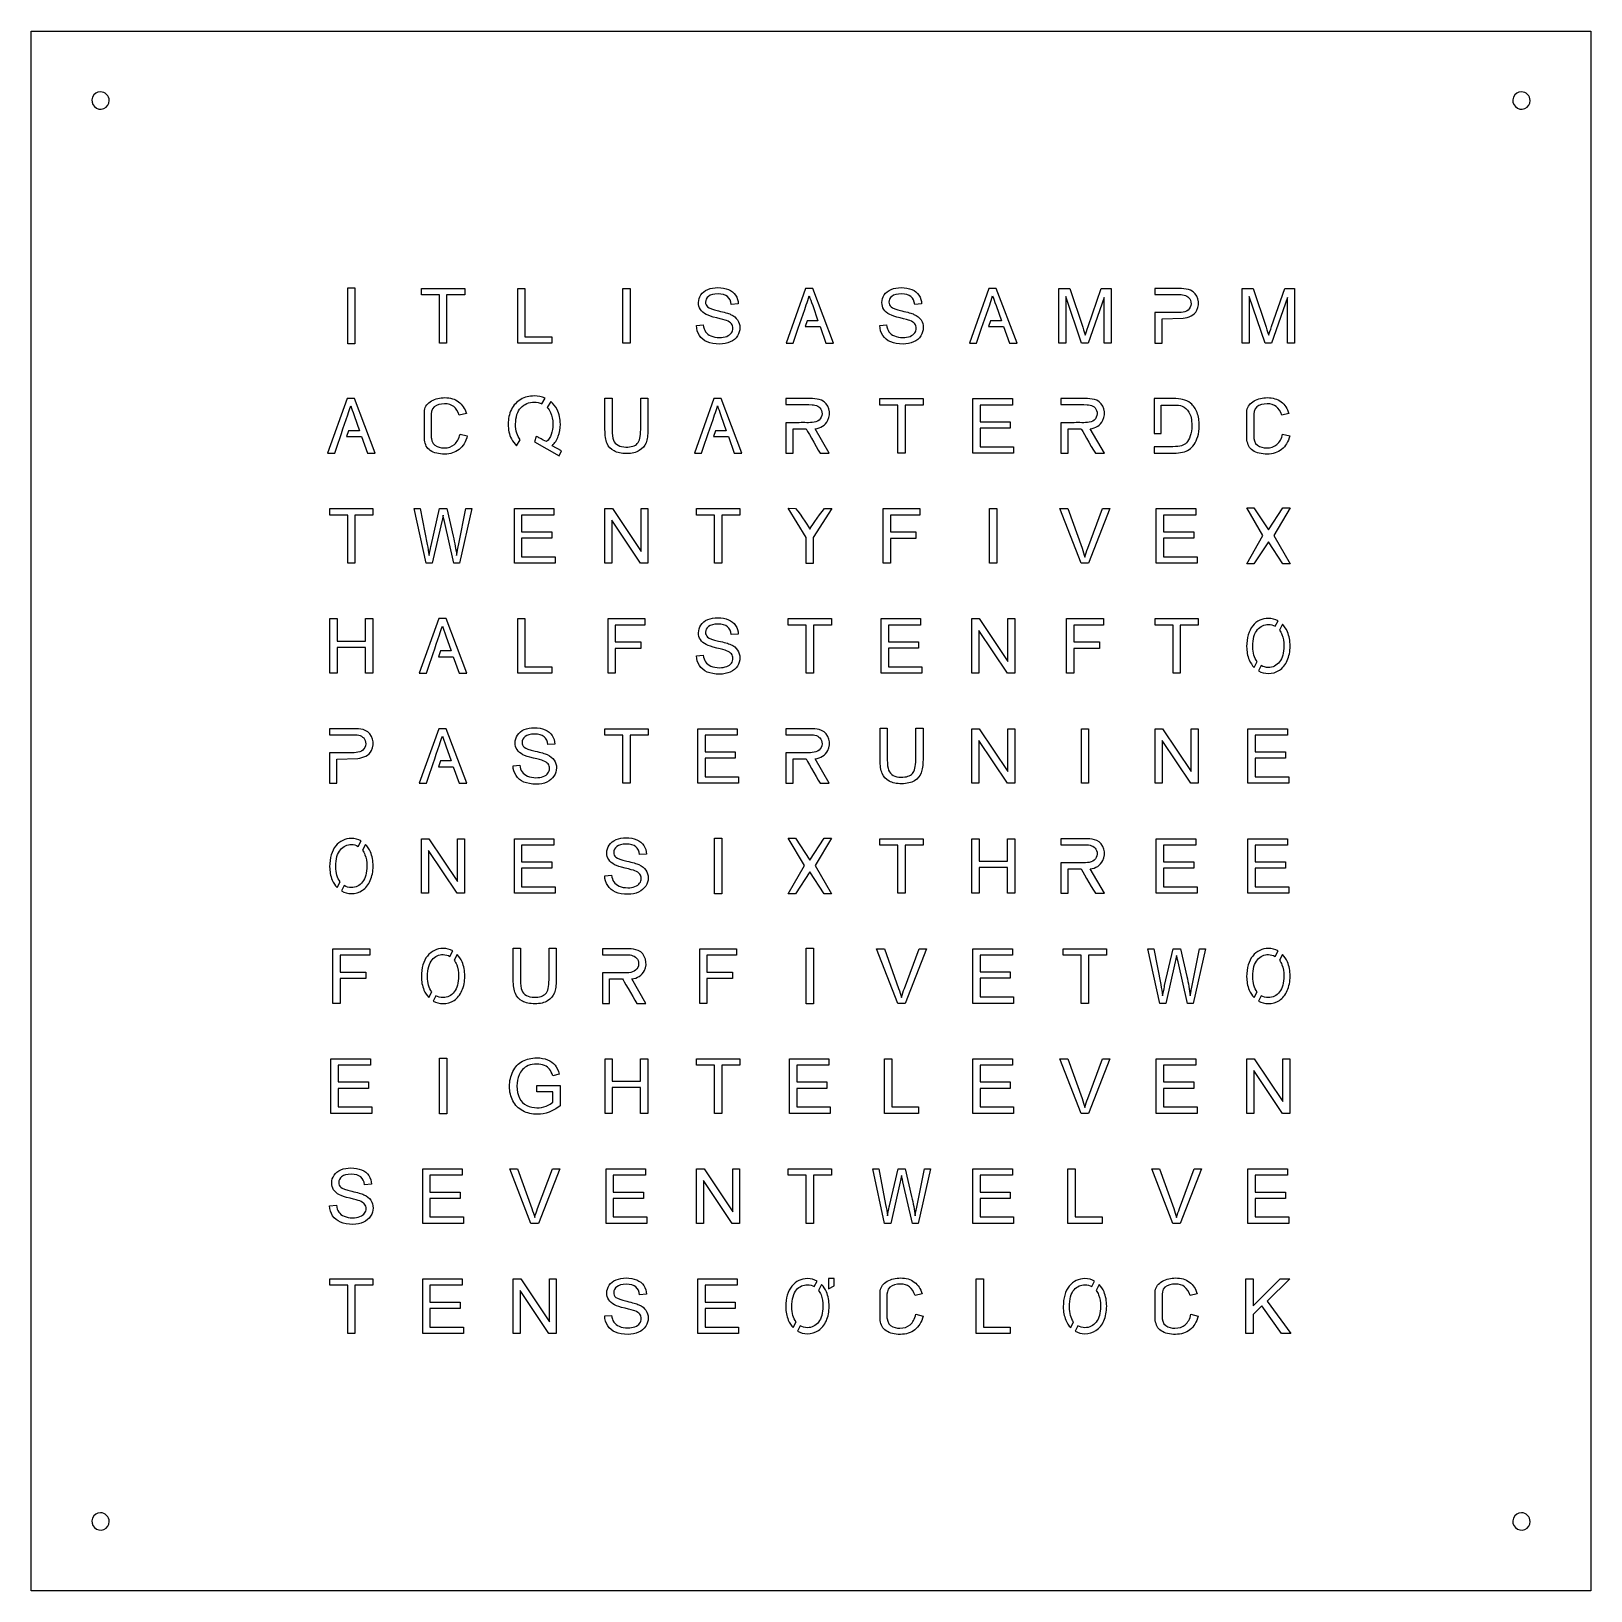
# Model space of a CAD drawing. Extents: x 0 to 2551, y 0 to 2551.
import ezdxf

# ---------------------------------------------------------------- set-up
doc = ezdxf.new("R2010")
doc.units = 0
for name, color, linetype in [('background', 7, 'CONTINUOUS'), ('col10', 7, 'CONTINUOUS'), ('dots', 7, 'CONTINUOUS')]:
    doc.layers.add(name, color=color, linetype=linetype)

msp = doc.modelspace()

# ---------------------------------------------------------------- linework, layer by layer
at = {"layer": 'background', "color": 7}
msp.add_lwpolyline([(0, 2551.181102), (2551.182151, 2551.181102), (2551.182151, -0.001049), (0, -0.001049)], close=True, dxfattribs=at)
at = {"layer": 'col10', "color": 7}
for points in [[(517.821619, 2039.956838), (517.821619, 2131.224037), (529.636309, 2131.224037), (529.636309, 2039.956838)], [(667.762072, 2040.951969), (667.762072, 2119.696441), (638.34709, 2119.696441), (638.34709, 2130.232252), (709.113572, 2130.232252), (709.113572, 2119.696441), (679.576791, 2119.696441), (679.576791, 2040.951969)], [(795.836863, 2040.951515), (795.836863, 2130.231798), (807.651609, 2130.231798), (807.651609, 2051.487326), (851.621783, 2051.487326), (851.621783, 2040.951515)], [(967.821902, 2040.950608), (967.821902, 2130.230874), (979.636592, 2130.230874), (979.636592, 2040.950608)], [(1088.193798, 2069.634784)], [(1388.194696, 2069.634784)], [(822.938343, 1954.492724)], [(849.771383, 1945.457546)], [(1417.761128, 1860.950551), (1417.761128, 1939.695024), (1388.346146, 1939.695024), (1388.346146, 1950.230835), (1459.112627, 1950.230835), (1459.112627, 1939.695024), (1429.575846, 1939.695024), (1429.575846, 1860.950551)], [(1540.417765, 1860.951458), (1540.417765, 1950.231685), (1604.972392, 1950.231685), (1604.972392, 1939.695874), (1552.232477, 1939.695874), (1552.232477, 1912.351521), (1601.622862, 1912.351521), (1601.622862, 1901.876655), (1552.232477, 1901.876655), (1552.232477, 1871.487213), (1607.04301, 1871.487213), (1607.04301, 1860.951458)], [(701.554224, 1892.25343)], [(2047.052806, 1892.25343)], [(517.760742, 1680.950551), (517.760742, 1759.695024), (488.34576, 1759.695024), (488.34576, 1770.230835), (559.112241, 1770.230835), (559.112241, 1759.695024), (529.57546, 1759.695024), (529.57546, 1680.950551)], [(790.415875, 1680.951458), (790.415875, 1770.231685), (854.970503, 1770.231685), (854.970503, 1759.695874), (802.230588, 1759.695874), (802.230588, 1732.351521), (851.620972, 1732.351521), (851.620972, 1721.876655), (802.230588, 1721.876655), (802.230588, 1691.487213), (857.041121, 1691.487213), (857.041121, 1680.951458)], [(938.559175, 1680.950551), (938.559175, 1770.230835), (950.678419, 1770.230835), (997.571849, 1700.134243), (997.571849, 1770.230835), (1008.899376, 1770.230835), (1008.899376, 1680.950551), (996.780132, 1680.950551), (949.886702, 1751.108031), (949.886702, 1680.950551)], [(1117.762072, 1680.950551), (1117.762072, 1759.695024), (1088.34709, 1759.695024), (1088.34709, 1770.230835), (1159.113572, 1770.230835), (1159.113572, 1759.695024), (1129.576791, 1759.695024), (1129.576791, 1680.950551)], [(1393.614312, 1680.951458), (1393.614312, 1770.231685), (1453.844976, 1770.231685), (1453.844976, 1759.695874), (1405.429002, 1759.695874), (1405.429002, 1732.047024), (1447.328636, 1732.047024), (1447.328636, 1721.511213), (1405.429002, 1721.511213), (1405.429002, 1680.951458)], [(1567.822564, 1680.950551), (1567.822564, 1770.230818), (1579.637254, 1770.230818), (1579.637254, 1680.950551)], [(1840.41682, 1680.951458), (1840.41682, 1770.231685), (1904.971448, 1770.231685), (1904.971448, 1759.695874), (1852.231533, 1759.695874), (1852.231533, 1732.351521), (1901.621917, 1732.351521), (1901.621917, 1721.876655), (1852.231533, 1721.876655), (1852.231533, 1691.487213), (1907.042066, 1691.487213), (1907.042066, 1680.951458)], [(2014.897687, 1726.427095), (1988.256475, 1771.287328), (2000.077062, 1771.287328), (2023.718291, 1735.389289), (2047.35952, 1771.287328), (2059.180107, 1771.287328), (2032.538895, 1726.427095), (2059.180107, 1679.889324), (2047.35952, 1679.889324), (2023.718291, 1715.889266), (2000.077062, 1679.889324), (1988.256475, 1679.889324)], [(488.711339, 1500.950381), (488.711339, 1590.230665), (500.526051, 1590.230665), (500.526051, 1553.568491), (546.932302, 1553.568491), (546.932302, 1590.230665), (558.74702, 1590.230665), (558.74702, 1500.950381), (546.932302, 1500.950381), (546.932302, 1543.03268), (500.526051, 1543.03268), (500.526051, 1500.950381)], [(795.836863, 1500.950381), (795.836863, 1590.230665), (807.651609, 1590.230665), (807.651609, 1511.486192), (851.621783, 1511.486192), (851.621783, 1500.950381)], [(943.614028, 1500.951458), (943.614028, 1590.231685), (1003.844693, 1590.231685), (1003.844693, 1579.695874), (955.428718, 1579.695874), (955.428718, 1552.047024), (997.328353, 1552.047024), (997.328353, 1541.511213), (955.428718, 1541.511213), (955.428718, 1500.951458)], [(1267.760183, 1500.950268), (1267.760183, 1579.69474), (1238.345201, 1579.69474), (1238.345201, 1590.230551), (1309.111682, 1590.230551), (1309.111682, 1579.69474), (1279.574901, 1579.69474), (1279.574901, 1500.950268)], [(1390.41682, 1500.951458), (1390.41682, 1590.231685), (1454.971448, 1590.231685), (1454.971448, 1579.695874), (1402.231533, 1579.695874), (1402.231533, 1552.351521), (1451.621917, 1552.351521), (1451.621917, 1541.876655), (1402.231533, 1541.876655), (1402.231533, 1511.487213), (1457.042066, 1511.487213), (1457.042066, 1500.951458)], [(1538.558135, 1500.950551), (1538.558135, 1590.230818), (1550.67738, 1590.230818), (1597.570809, 1520.134237), (1597.570809, 1590.230818), (1608.898337, 1590.230818), (1608.898337, 1500.950551), (1596.779093, 1500.950551), (1549.885663, 1571.108031), (1549.885663, 1500.950551)], [(1693.613367, 1500.951458), (1693.613367, 1590.231685), (1753.844031, 1590.231685), (1753.844031, 1579.695874), (1705.428057, 1579.695874), (1705.428057, 1552.047024), (1747.327691, 1552.047024), (1747.327691, 1541.511213), (1705.428057, 1541.511213), (1705.428057, 1500.951458)], [(1867.761128, 1500.950268), (1867.761128, 1579.69474), (1838.346146, 1579.69474), (1838.346146, 1590.230551), (1909.112627, 1590.230551), (1909.112627, 1579.69474), (1879.575846, 1579.69474), (1879.575846, 1500.950268)], [(2023.781754, 1590.660113)], [(2046.885364, 1581.041254)], [(1088.193798, 1529.634728)], [(967.761128, 1320.949134), (967.761128, 1399.693606), (938.346146, 1399.693606), (938.346146, 1410.229417), (1009.112627, 1410.229417), (1009.112627, 1399.693606), (979.575846, 1399.693606), (979.575846, 1320.949134)], [(1090.417765, 1320.951458), (1090.417765, 1410.231685), (1154.972392, 1410.231685), (1154.972392, 1399.695874), (1102.232477, 1399.695874), (1102.232477, 1372.351521), (1151.622862, 1372.351521), (1151.622862, 1361.876655), (1102.232477, 1361.876655), (1102.232477, 1331.487213), (1157.04301, 1331.487213), (1157.04301, 1320.951458)], [(1538.558135, 1320.950551), (1538.558135, 1410.230818), (1550.67738, 1410.230818), (1597.570809, 1340.134237), (1597.570809, 1410.230818), (1608.898337, 1410.230818), (1608.898337, 1320.950551), (1596.779093, 1320.950551), (1549.885663, 1391.108031), (1549.885663, 1320.950551)], [(1717.823509, 1320.950551), (1717.823509, 1410.230818), (1729.638198, 1410.230818), (1729.638198, 1320.950551)], [(1838.560025, 1320.950268), (1838.560025, 1410.230551), (1850.679269, 1410.230551), (1897.572699, 1340.133959), (1897.572699, 1410.230551), (1908.900227, 1410.230551), (1908.900227, 1320.950268), (1896.780983, 1320.950268), (1849.887553, 1391.107748), (1849.887553, 1320.950268)], [(1990.417765, 1320.951458), (1990.417765, 1410.231685), (2054.972392, 1410.231685), (2054.972392, 1399.695874), (2002.232477, 1399.695874), (2002.232477, 1372.351521), (2051.622862, 1372.351521), (2051.622862, 1361.876655), (2002.232477, 1361.876655), (2002.232477, 1331.487213), (2057.04301, 1331.487213), (2057.04301, 1320.951458)], [(788.19378, 1349.634728)], [(523.780214, 1230.660028)], [(638.558986, 1140.950551), (638.558986, 1230.230835), (650.67823, 1230.230835), (697.57166, 1160.134243), (697.57166, 1230.230835), (708.899187, 1230.230835), (708.899187, 1140.950551), (696.779943, 1140.950551), (649.886513, 1211.108031), (649.886513, 1140.950551)], [(790.415875, 1140.951458), (790.415875, 1230.231685), (854.970503, 1230.231685), (854.970503, 1219.695874), (802.230588, 1219.695874), (802.230588, 1192.351521), (851.620972, 1192.351521), (851.620972, 1181.876655), (802.230588, 1181.876655), (802.230588, 1151.487213), (857.041121, 1151.487213), (857.041121, 1140.951458)], [(1117.821997, 1139.955987), (1117.821997, 1231.223186), (1129.636687, 1231.223186), (1129.636687, 1139.955987)], [(1264.907136, 1186.421426), (1238.265923, 1231.281658), (1250.086511, 1231.281658), (1273.72774, 1195.383619), (1297.368969, 1231.281658), (1309.189556, 1231.281658), (1282.548343, 1186.421426), (1309.189556, 1139.883655), (1297.368969, 1139.883655), (1273.72774, 1175.883597), (1250.086511, 1139.883655), (1238.265923, 1139.883655), (1264.907136, 1186.421426), (1238.265923, 1231.281658), (1250.086511, 1231.281658), (1273.72774, 1195.383619), (1297.368969, 1231.281658), (1309.189556, 1231.281658), (1282.548343, 1186.421426), (1309.189556, 1139.883655), (1297.368969, 1139.883655), (1273.72774, 1175.883597), (1250.086511, 1139.883655), (1238.265923, 1139.883655)], [(1417.761128, 1140.949134), (1417.761128, 1219.693606), (1388.346146, 1219.693606), (1388.346146, 1230.229417), (1459.112627, 1230.229417), (1459.112627, 1219.693606), (1429.575846, 1219.693606), (1429.575846, 1140.949134)], [(1538.710866, 1140.950381), (1538.710866, 1230.230665), (1550.525579, 1230.230665), (1550.525579, 1193.568491), (1596.931829, 1193.568491), (1596.931829, 1230.230665), (1608.746547, 1230.230665), (1608.746547, 1140.950381), (1596.931829, 1140.950381), (1596.931829, 1183.03268), (1550.525579, 1183.03268), (1550.525579, 1140.950381)], [(1840.41682, 1140.951458), (1840.41682, 1230.231685), (1904.971448, 1230.231685), (1904.971448, 1219.695874), (1852.231533, 1219.695874), (1852.231533, 1192.351521), (1901.621917, 1192.351521), (1901.621917, 1181.876655), (1852.231533, 1181.876655), (1852.231533, 1151.487213), (1907.042066, 1151.487213), (1907.042066, 1140.951458)], [(1990.417765, 1140.951458), (1990.417765, 1230.231685), (2054.972392, 1230.231685), (2054.972392, 1219.695874), (2002.232477, 1219.695874), (2002.232477, 1192.351521), (2051.622862, 1192.351521), (2051.622862, 1181.876655), (2002.232477, 1181.876655), (2002.232477, 1151.487213), (2057.04301, 1151.487213), (2057.04301, 1140.951458)], [(546.883824, 1221.041169)], [(938.194724, 1169.634728)], [(493.613745, 960.950608), (493.613745, 1050.230835), (553.844409, 1050.230835), (553.844409, 1039.695024), (505.428435, 1039.695024), (505.428435, 1012.046173), (547.328069, 1012.046173), (547.328069, 1001.510362), (505.428435, 1001.510362), (505.428435, 960.950608)], [(673.780365, 1050.659972)], [(1093.615257, 960.950608), (1093.615257, 1050.230835), (1153.845921, 1050.230835), (1153.845921, 1039.695024), (1105.429946, 1039.695024), (1105.429946, 1012.046173), (1147.329581, 1012.046173), (1147.329581, 1001.510362), (1105.429946, 1001.510362), (1105.429946, 960.950608)], [(1267.820674, 959.955987), (1267.820674, 1051.223186), (1279.635364, 1051.223186), (1279.635364, 959.955987)], [(1540.417765, 960.950608), (1540.417765, 1050.230835), (1604.972392, 1050.230835), (1604.972392, 1039.695024), (1552.232477, 1039.695024), (1552.232477, 1012.350671), (1601.622862, 1012.350671), (1601.622862, 1001.875805), (1552.232477, 1001.875805), (1552.232477, 971.486362), (1607.04301, 971.486362), (1607.04301, 960.950608)], [(1717.763017, 960.949134), (1717.763017, 1039.693606), (1688.348035, 1039.693606), (1688.348035, 1050.229417), (1759.114517, 1050.229417), (1759.114517, 1039.693606), (1729.577735, 1039.693606), (1729.577735, 960.949134)], [(2023.781754, 1050.659972)], [(696.883975, 1041.041112)], [(2046.885364, 1041.041112)], [(490.416537, 780.950324), (490.416537, 870.230551), (554.971164, 870.230551), (554.971164, 859.69474), (502.231249, 859.69474), (502.231249, 832.350387), (551.621633, 832.350387), (551.621633, 821.875521), (502.231249, 821.875521), (502.231249, 791.486079), (557.041782, 791.486079), (557.041782, 780.950324)], [(667.821713, 779.955987), (667.821713, 871.223186), (679.636403, 871.223186), (679.636403, 779.955987)], [(938.712756, 780.951515), (938.712756, 870.231798), (950.527468, 870.231798), (950.527468, 833.569625), (996.933719, 833.569625), (996.933719, 870.231798), (1008.748437, 870.231798), (1008.748437, 780.951515), (996.933719, 780.951515), (996.933719, 823.033814), (950.527468, 823.033814), (950.527468, 780.951515)], [(1117.762072, 780.949134), (1117.762072, 859.693606), (1088.34709, 859.693606), (1088.34709, 870.229417), (1159.113572, 870.229417), (1159.113572, 859.693606), (1129.576791, 859.693606), (1129.576791, 780.949134)], [(1240.415875, 780.950324), (1240.415875, 870.230551), (1304.970503, 870.230551), (1304.970503, 859.69474), (1252.230588, 859.69474), (1252.230588, 832.350387), (1301.620972, 832.350387), (1301.620972, 821.875521), (1252.230588, 821.875521), (1252.230588, 791.486079), (1307.041121, 791.486079), (1307.041121, 780.950324)], [(1395.837808, 780.951515), (1395.837808, 870.231798), (1407.652554, 870.231798), (1407.652554, 791.487326), (1451.622728, 791.487326), (1451.622728, 780.951515)], [(1540.417765, 780.950324), (1540.417765, 870.230551), (1604.972392, 870.230551), (1604.972392, 859.69474), (1552.232477, 859.69474), (1552.232477, 832.350387), (1601.622862, 832.350387), (1601.622862, 821.875521), (1552.232477, 821.875521), (1552.232477, 791.486079), (1607.04301, 791.486079), (1607.04301, 780.950324)], [(1840.41682, 780.950324), (1840.41682, 870.230551), (1904.971448, 870.230551), (1904.971448, 859.69474), (1852.231533, 859.69474), (1852.231533, 832.350387), (1901.621917, 832.350387), (1901.621917, 821.875521), (1852.231533, 821.875521), (1852.231533, 791.486079), (1907.042066, 791.486079), (1907.042066, 780.950324)], [(1988.56097, 780.950551), (1988.56097, 870.230835), (2000.680214, 870.230835), (2047.573644, 800.134243), (2047.573644, 870.230835), (2058.901172, 870.230835), (2058.901172, 780.950551), (2046.781928, 780.950551), (1999.888498, 851.108031), (1999.888498, 780.950551)], [(640.416631, 600.950324), (640.416631, 690.230551), (704.971259, 690.230551), (704.971259, 679.69474), (652.231344, 679.69474), (652.231344, 652.350387), (701.621728, 652.350387), (701.621728, 641.875521), (652.231344, 641.875521), (652.231344, 611.486079), (707.041877, 611.486079), (707.041877, 600.950324)], [(940.41682, 600.950324), (940.41682, 690.230551), (1004.971448, 690.230551), (1004.971448, 679.69474), (952.231533, 679.69474), (952.231533, 652.350387), (1001.621917, 652.350387), (1001.621917, 641.875521), (952.231533, 641.875521), (952.231533, 611.486079), (1007.042066, 611.486079), (1007.042066, 600.950324)], [(1088.558135, 600.950551), (1088.558135, 690.230835), (1100.67738, 690.230835), (1147.570809, 620.134243), (1147.570809, 690.230835), (1158.898337, 690.230835), (1158.898337, 600.950551), (1146.779093, 600.950551), (1099.885663, 671.108031), (1099.885663, 600.950551)], [(1267.760183, 600.949134), (1267.760183, 679.693606), (1238.345201, 679.693606), (1238.345201, 690.229417), (1309.111682, 690.229417), (1309.111682, 679.693606), (1279.574901, 679.693606), (1279.574901, 600.949134)], [(1540.417765, 600.950324), (1540.417765, 690.230551), (1604.972392, 690.230551), (1604.972392, 679.69474), (1552.232477, 679.69474), (1552.232477, 652.350387), (1601.622862, 652.350387), (1601.622862, 641.875521), (1552.232477, 641.875521), (1552.232477, 611.486079), (1607.04301, 611.486079), (1607.04301, 600.950324)], [(1695.836863, 600.94868), (1695.836863, 690.228964), (1707.651609, 690.228964), (1707.651609, 611.484491), (1751.621783, 611.484491), (1751.621783, 600.94868)], [(1990.417765, 600.950324), (1990.417765, 690.230551), (2054.972392, 690.230551), (2054.972392, 679.69474), (2002.232477, 679.69474), (2002.232477, 652.350387), (2051.622862, 652.350387), (2051.622862, 641.875521), (2002.232477, 641.875521), (2002.232477, 611.486079), (2057.04301, 611.486079), (2057.04301, 600.950324)], [(488.193591, 629.634728)], [(1269.765808, 510.659518)], [(1304.265827, 510.659518), (1304.265827, 494.159556), (1313.265855, 498.659556), (1313.265855, 510.659518)], [(1723.781424, 510.659518)], [(517.760844, 420.949134), (517.760844, 499.693606), (488.345862, 499.693606), (488.345862, 510.229417), (559.112343, 510.229417), (559.112343, 499.693606), (529.575562, 499.693606), (529.575562, 420.949134), (517.760844, 420.949134), (517.760844, 499.693606), (488.345862, 499.693606), (488.345862, 510.229417), (559.112343, 510.229417), (559.112343, 499.693606), (529.575562, 499.693606), (529.575562, 420.949134)], [(640.416631, 420.951458), (640.416631, 510.231685), (704.971259, 510.231685), (704.971259, 499.695874), (652.231344, 499.695874), (652.231344, 472.351521), (701.621728, 472.351521), (701.621728, 461.876655), (652.231344, 461.876655), (652.231344, 431.487213), (707.041877, 431.487213), (707.041877, 420.951458)], [(788.55908, 420.950551), (788.55908, 510.230835), (800.678324, 510.230835), (847.571754, 440.134243), (847.571754, 510.230835), (858.899282, 510.230835), (858.899282, 420.950551), (846.780038, 420.950551), (799.886608, 491.108031), (799.886608, 420.950551)], [(1090.417765, 420.951458), (1090.417765, 510.231685), (1154.972392, 510.231685), (1154.972392, 499.695874), (1102.232477, 499.695874), (1102.232477, 472.351521), (1151.622862, 472.351521), (1151.622862, 461.876655), (1102.232477, 461.876655), (1102.232477, 431.487213), (1157.04301, 431.487213), (1157.04301, 420.951458)], [(1292.869417, 501.040658)], [(1545.836769, 420.94868), (1545.836769, 510.228964), (1557.651515, 510.228964), (1557.651515, 431.484491), (1601.621688, 431.484491), (1601.621688, 420.94868)], [(1746.885061, 501.040658)], [(1986.823967, 420.950551), (1986.823967, 510.230835), (1998.63868, 510.230835), (1998.63868, 465.956107), (2042.974312, 510.230835), (2058.991166, 510.230835), (2021.537305, 474.05588), (2060.635482, 420.950551), (2045.04493, 420.950551), (2013.254821, 466.138772), (1998.63868, 451.888044), (1998.63868, 420.950551)], [(938.194526, 449.634274)], [(1447.054696, 452.25343)], [(1897.054696, 452.25343)]]:
    msp.add_lwpolyline(points, close=True, dxfattribs=at)
for points in [[(1266.758702, 2130.231798), (1234.852583, 2040.949361), (1246.526646, 2040.949361)], [(1278.320882, 2102.338063), (1286.99331, 2077.611506), (1269.285902, 2077.611506), (1266.044315, 2067.990435), (1290.393014, 2067.990435), (1300.082287, 2040.949361), (1312.607027, 2040.949361), (1278.604403, 2130.231798), (1266.758702, 2130.231798)], [(1566.758948, 2130.231798), (1534.852913, 2040.949361), (1546.526948, 2040.949361)], [(1578.321184, 2102.338063), (1586.993613, 2077.611506), (1569.286205, 2077.611506), (1566.044617, 2067.990435), (1590.393317, 2067.990435), (1600.082617, 2040.949361), (1612.607329, 2040.949361), (1578.604706, 2130.231798), (1566.758948, 2130.231798)], [(1681.12902, 2040.950551), (1681.12902, 2130.230835), (1698.912, 2130.230835), (1720.04451, 2067.016025)], [(1729.057833, 2068.112239), (1750.433896, 2130.230835), (1766.328945, 2130.230835), (1766.328945, 2040.950551), (1754.940586, 2040.950551), (1754.940586, 2115.675553), (1728.996888, 2040.950551), (1718.339301, 2040.950551), (1692.517436, 2116.954488), (1692.517436, 2040.950551), (1681.12902, 2040.950551)], [(1865.954324, 2130.219439), (1838.030854, 2130.219439), (1838.030854, 2130.218589)], [(1838.030854, 2130.218589), (1838.030854, 2120.336731)], [(1981.129493, 2040.950551), (1981.129493, 2130.230835), (1998.912472, 2130.230835), (2020.044983, 2067.016025)], [(2029.058306, 2068.112239), (2050.434369, 2130.230835), (2066.329417, 2130.230835), (2066.329417, 2040.950551), (2054.941058, 2040.950551), (2054.941058, 2115.675553), (2028.997361, 2040.950551), (2018.339773, 2040.950551), (1992.517909, 2116.954488), (1992.517909, 2040.950551), (1981.129493, 2040.950551)], [(1156.585181, 2105.078927), (1145.257654, 2104.226323)], [(1456.586079, 2105.078927), (1445.258551, 2104.226323)], [(1088.193798, 2069.634784), (1099.338661, 2070.609194)], [(1388.194696, 2069.634784), (1399.339559, 2070.609194)], [(1838.030854, 2090.806129), (1838.030854, 2040.939978), (1849.846337, 2040.939978), (1849.846337, 2080.584567), (1884.255506, 2081.560309)], [(516.757833, 1950.231515), (484.851855, 1860.949247), (496.52589, 1860.949247)], [(528.320098, 1922.337893), (536.992554, 1897.611335), (519.285146, 1897.611335), (516.043559, 1887.990321), (540.392258, 1887.990321), (550.081531, 1860.949247), (562.606214, 1860.949247), (528.603619, 1950.231515), (516.757833, 1950.231515)], [(835.284076, 1941.77194), (840.771383, 1950.865795)], [(849.771383, 1945.457546), (843.929575, 1935.774964)], [(938.620743, 1899.410513), (938.620743, 1950.993354), (950.43549, 1950.993354), (950.43549, 1899.471458)], [(997.024422, 1950.993354), (1008.839169, 1950.993354), (1008.839169, 1899.410513)], [(997.024422, 1899.471458), (997.024422, 1950.993354)], [(1116.758494, 1950.231572), (1084.852431, 1860.949191), (1096.526466, 1860.949191)], [(1128.320731, 1922.337836), (1136.993159, 1897.611279), (1119.285751, 1897.611279), (1116.044164, 1887.990265), (1140.392863, 1887.990265), (1150.082135, 1860.949191), (1162.606847, 1860.949191), (1128.604252, 1950.231572), (1116.758494, 1950.231572)], [(1262.311115, 1950.219128), (1234.387644, 1950.219128), (1234.387644, 1950.218277)], [(1234.387644, 1950.218277), (1234.387644, 1940.336391)], [(1712.310973, 1950.219213), (1684.387502, 1950.219213), (1684.387502, 1950.218362)], [(1684.387502, 1950.218362), (1684.387502, 1940.336476)], [(1836.823691, 1950.231572), (1836.823691, 1893.246265), (1848.639118, 1893.246265), (1848.639118, 1939.693465), (1867.394948, 1939.693465)], [(1867.57954, 1950.231402), (1836.823691, 1950.231572)], [(643.090961, 1882.326671), (643.090961, 1930.559924)], [(654.266211, 1923.434532), (654.266211, 1886.406973)], [(711.846425, 1925.748794), (700.214457, 1923.008258)], [(1988.589543, 1882.326671), (1988.589543, 1930.559924)], [(1999.764794, 1923.434532), (1999.764794, 1886.406973)], [(2057.345008, 1925.748794), (2045.713039, 1923.008258)], [(701.554224, 1892.25343), (713.36897, 1889.269342)], [(826.105323, 1888.293572), (823.243011, 1879.706636), (863.801631, 1856.688038), (867.273335, 1864.908737), (852.109285, 1873.190948)], [(1234.387644, 1910.805846), (1234.387644, 1860.939694), (1246.203128, 1860.939694), (1246.203128, 1900.920359), (1267.500161, 1900.920359)], [(1290.710948, 1860.939865), (1305.573222, 1860.939865), (1282.500142, 1900.920359)], [(1684.387502, 1910.805931), (1684.387502, 1860.93978), (1696.202986, 1860.93978), (1696.202986, 1900.920444), (1717.500019, 1900.920444)], [(1740.710806, 1860.93995), (1755.57308, 1860.93995), (1732.5, 1900.920444)], [(2047.052806, 1892.25343), (2058.867553, 1889.269342)], [(793.849465, 1873.103074), (799.770359, 1882.914661)], [(1867.699672, 1871.487439), (1848.639118, 1871.487439), (1848.639118, 1871.493109), (1836.823691, 1871.493109), (1836.823691, 1860.949191), (1869.04148, 1860.949191)], [(646.045935, 1680.950324), (626.591085, 1770.230551), (636.54359, 1770.230551), (647.696336, 1711.705096)], [(654.097934, 1709.938998), (668.051414, 1770.230551), (679.754372, 1770.230551), (690.256995, 1725.042331)], [(699.609333, 1712.862198), (711.112188, 1770.230551), (720.864591, 1770.230551), (700.759618, 1680.950324), (691.407281, 1680.950324), (675.953406, 1748.976265)], [(1267.719359, 1722.920641), (1238.003943, 1770.721053), (1250.278611, 1770.641118)], [(1297.879117, 1770.286415), (1309.452395, 1770.211375), (1279.351077, 1722.845056), (1279.047994, 1680.456272), (1267.529946, 1680.531313), (1267.719359, 1722.920641)], [(1717.487093, 1680.951458), (1682.895515, 1770.231685), (1695.684643, 1770.231685), (1718.887805, 1705.372554)], [(1728.38829, 1705.372554), (1752.504888, 1770.231685), (1764.563244, 1770.231685), (1729.60628, 1680.951458), (1717.487093, 1680.951458)], [(671.502317, 1748.976265), (655.948438, 1680.950324), (646.045935, 1680.950324)], [(666.757956, 1590.231345), (634.851978, 1500.948992), (646.526013, 1500.948992)], [(678.320277, 1562.337751), (686.992706, 1537.611194), (669.285269, 1537.611194), (666.043682, 1527.990123), (690.392353, 1527.990123), (700.081682, 1500.948992), (712.606394, 1500.948992), (678.603798, 1590.231345), (666.757956, 1590.231345)], [(2034.970498, 1577.716838), (2039.550775, 1586.618249)], [(1156.585181, 1565.078871), (1145.257654, 1564.226266)], [(2046.885364, 1581.041254), (2041.963965, 1571.476762)], [(1088.193798, 1529.634728), (1099.338661, 1530.609137)], [(2000.368687, 1510.47051), (2005.202268, 1519.866454)], [(2012.137285, 1513.511972), (2007.632693, 1504.762101)], [(515.952964, 1410.218929), (488.029493, 1410.218929), (488.029493, 1410.218135)], [(488.029493, 1410.218135), (488.029493, 1400.33622)], [(666.757956, 1410.231288), (634.851978, 1320.948992), (646.526013, 1320.948992)], [(678.320277, 1382.337694), (686.992706, 1357.611109), (669.285269, 1357.611109), (666.043682, 1347.990094), (690.392409, 1347.990094), (700.081682, 1320.948992), (712.606394, 1320.948992), (678.603798, 1410.231288), (666.757956, 1410.231288)], [(1262.311115, 1410.219128), (1234.387644, 1410.219128), (1234.387644, 1410.218277)], [(1234.387644, 1410.218277), (1234.387644, 1400.336391)], [(1388.620743, 1359.410513), (1388.620743, 1410.993354), (1400.43549, 1410.993354), (1400.43549, 1359.471458)], [(1447.024422, 1410.993354), (1458.839169, 1410.993354), (1458.839169, 1359.410513)], [(1447.024422, 1359.471458), (1447.024422, 1410.993354)], [(856.585134, 1385.078854), (845.257606, 1384.226249)], [(488.029493, 1370.805591), (488.029493, 1320.939468), (499.844976, 1320.939468), (499.844976, 1360.584028), (534.254117, 1361.55977)], [(1234.387644, 1370.805846), (1234.387644, 1320.939694), (1246.203128, 1320.939694), (1246.203128, 1360.920359), (1267.500161, 1360.920359)], [(1290.710948, 1320.939865), (1305.573222, 1320.939865), (1282.500142, 1360.920359)], [(788.19378, 1349.634728), (799.338614, 1350.609165)], [(534.968901, 1217.716753), (539.549178, 1226.618164)], [(1712.311228, 1230.219014), (1684.387757, 1230.219014), (1684.387757, 1230.218164)], [(1684.387757, 1230.218164), (1684.387757, 1220.336277)], [(546.883824, 1221.041169), (541.962425, 1211.476677)], [(1006.586079, 1205.078854), (995.258551, 1204.226249)], [(1684.387757, 1190.805732), (1684.387757, 1140.939581), (1696.203241, 1140.939581), (1696.203241, 1180.920246), (1717.500274, 1180.920246)], [(1740.711061, 1140.939751), (1755.573335, 1140.939751), (1732.500255, 1180.920246)], [(500.367118, 1150.470425), (505.200756, 1159.866369)], [(512.135773, 1153.511887), (507.631181, 1144.761959)], [(938.194724, 1169.634728), (949.339559, 1170.609165)], [(684.969052, 1037.716696), (689.549329, 1046.618107)], [(788.619798, 999.409096), (788.619798, 1050.991937), (800.434545, 1050.991937), (800.434545, 999.470041)], [(847.023477, 1050.991937), (858.838224, 1050.991937), (858.838224, 999.409096)], [(847.023477, 999.470041), (847.023477, 1050.991937)], [(962.311209, 1050.218929), (934.387739, 1050.218929), (934.387739, 1050.218079)], [(934.387739, 1050.218079), (934.387739, 1040.336192)], [(1417.486904, 960.950608), (1382.895326, 1050.230835), (1395.684454, 1050.230835), (1418.887616, 985.371704)], [(1428.388101, 985.371704), (1452.504699, 1050.230835), (1464.563055, 1050.230835), (1429.606091, 960.950608), (1417.486904, 960.950608)], [(1846.047825, 960.951458), (1826.592975, 1050.231685), (1836.54548, 1050.231685), (1847.698226, 991.70623)], [(1854.099824, 989.940132), (1868.053304, 1050.231685), (1879.756261, 1050.231685), (1890.258885, 1005.043465)], [(1899.611223, 992.863332), (1911.114078, 1050.231685), (1920.866481, 1050.231685), (1900.761508, 960.951458), (1891.40917, 960.951458), (1875.955296, 1028.977398)], [(2034.970498, 1037.716696), (2039.550775, 1046.618107)], [(696.883975, 1041.041112), (691.962576, 1031.47662)], [(1871.504207, 1028.977398), (1855.950327, 960.951458), (1846.047825, 960.951458)], [(2046.885364, 1041.041112), (2041.963965, 1031.47662)], [(934.387739, 1010.805647), (934.387739, 960.939496), (946.203222, 960.939496), (946.203222, 1000.920161), (967.500255, 1000.920161)], [(990.711043, 960.939666), (1005.573317, 960.939666), (982.500236, 1000.920161)], [(650.367241, 970.470369), (655.200879, 979.866312)], [(662.135896, 973.511773), (657.631304, 964.761902)], [(2000.368687, 970.470369), (2005.202268, 979.866312)], [(2012.137285, 973.511773), (2007.632693, 964.761902)], [(1717.487093, 780.950324), (1682.895515, 870.230551), (1695.684643, 870.230551), (1718.887805, 805.37142)], [(1728.38829, 805.37142), (1752.504888, 870.230551), (1764.563244, 870.230551), (1729.60628, 780.950324), (1717.487093, 780.950324)], [(863.677984, 845.262255), (853.02034, 842.338998)], [(827.198476, 815.969254), (827.198476, 826.444176), (865.017751, 826.504838), (865.017751, 793.374917)], [(853.446671, 799.343206), (853.446671, 815.969027), (827.198476, 815.969254)], [(817.486809, 600.950324), (782.895231, 690.230551), (795.684359, 690.230551), (818.887521, 625.37142)], [(828.388006, 625.37142), (852.504605, 690.230551), (864.562961, 690.230551), (829.605997, 600.950324), (817.486809, 600.950324)], [(1396.047825, 600.948624), (1376.592975, 690.22885), (1386.54548, 690.22885), (1397.698226, 631.703395)], [(1404.099824, 629.937298), (1418.053304, 690.22885), (1429.756261, 690.22885), (1440.258885, 645.04063)], [(1449.611223, 632.860498), (1461.114078, 690.22885), (1470.866481, 690.22885), (1450.761508, 600.948624), (1441.40917, 600.948624), (1425.955296, 668.974564)], [(1867.487187, 600.950324), (1832.895609, 690.230551), (1845.684737, 690.230551), (1868.887899, 625.37142)], [(1878.388384, 625.37142), (1902.504983, 690.230551), (1914.563339, 690.230551), (1879.606375, 600.950324), (1867.487187, 600.950324)], [(556.584945, 665.078854), (545.257417, 664.226249)], [(1421.504207, 668.974564), (1405.950327, 600.948624), (1396.047825, 600.948624)], [(488.193591, 629.634728), (499.338425, 630.609165)], [(1006.585852, 485.0784), (995.258324, 484.225795)], [(1280.954494, 497.716243), (1285.534772, 506.617654)], [(1292.869417, 501.040658), (1287.948019, 491.476167)], [(1388.591433, 442.326671), (1388.591433, 490.559924)], [(1457.346898, 485.748794), (1445.714929, 483.008258)], [(1734.970167, 497.716243), (1739.550472, 506.617654)], [(1746.885061, 501.040658), (1741.963663, 491.476167)], [(1838.591433, 442.326671), (1838.591433, 490.559924)], [(1907.346898, 485.748794), (1895.714929, 483.008258)], [(1399.766683, 483.434532), (1399.766683, 446.406973)], [(1849.766683, 483.434532), (1849.766683, 446.406973)], [(938.194526, 449.634274), (949.339332, 450.608712)], [(1246.352712, 430.469915), (1251.18635, 439.865858)], [(1447.054696, 452.25343), (1458.869443, 449.269342)], [(1700.368384, 430.469915), (1705.201965, 439.865858)], [(1897.054696, 452.25343), (1908.869443, 449.269342)], [(1258.121367, 433.511376), (1253.616775, 424.761449)], [(1712.136983, 433.511376), (1707.632391, 424.761449)]]:
    msp.add_lwpolyline(points, dxfattribs=at)
for points in [[(1091.604274, 2107.149551), (1091.604274, 2111.656195), (1092.883191, 2115.858336), (1095.441024, 2119.755974)], [(1095.441024, 2119.755974), (1097.998819, 2123.694212), (1101.73405, 2126.67834), (1106.646718, 2128.708358)], [(1106.646718, 2128.708358), (1111.559348, 2130.73838), (1117.020104, 2131.753391), (1123.028986, 2131.753391)], [(1123.516148, 2121.33939), (1116.370498, 2121.33939), (1111.153351, 2120.019876), (1107.864709, 2117.380847)], [(1123.028986, 2131.753391), (1129.646825, 2131.753391), (1135.472967, 2130.67748), (1140.507411, 2128.525659)], [(1139.045811, 2117.015444), (1135.55417, 2119.898075), (1130.377616, 2121.33939), (1123.516148, 2121.33939)], [(1140.507411, 2128.525659), (1145.582485, 2126.414438), (1149.480123, 2123.288207), (1152.200324, 2119.146968)], [(1152.200324, 2119.146968), (1154.920564, 2115.005728), (1156.382183, 2110.316381), (1156.585181, 2105.078927)], [(1267.950047, 2103.800003), (1269.784403, 2109.542882), (1270.721027, 2112.278542), (1272.611679, 2118.13577)], [(1272.611679, 2118.13577), (1274.32817, 2113.271178), (1275.676214, 2109.849194), (1278.320882, 2102.338063)], [(1391.605172, 2107.149551), (1391.605172, 2111.656195), (1392.884088, 2115.858336), (1395.441921, 2119.755974)], [(1395.441921, 2119.755974), (1397.999717, 2123.694212), (1401.734948, 2126.67834), (1406.647616, 2128.708358)], [(1406.647616, 2128.708358), (1411.560246, 2130.73838), (1417.021002, 2131.753391), (1423.029883, 2131.753391)], [(1423.517046, 2121.33939), (1416.371395, 2121.33939), (1411.154249, 2120.019876), (1407.865606, 2117.380847)], [(1423.029883, 2131.753391), (1429.647723, 2131.753391), (1435.473865, 2130.67748), (1440.508309, 2128.525659)], [(1439.046709, 2117.015444), (1435.555068, 2119.898075), (1430.378513, 2121.33939), (1423.517046, 2121.33939)], [(1440.508309, 2128.525659), (1445.583383, 2126.414438), (1449.48102, 2123.288207), (1452.201222, 2119.146968)], [(1452.201222, 2119.146968), (1454.921461, 2115.005728), (1456.38308, 2110.316381), (1456.586079, 2105.078927)], [(1567.95035, 2103.800003), (1569.784649, 2109.542882), (1570.721329, 2112.278542), (1572.611981, 2118.13577)], [(1572.611981, 2118.13577), (1574.328416, 2113.271178), (1575.676517, 2109.849194), (1578.321184, 2102.338063)], [(1838.030854, 2120.336731), (1852.373877, 2120.285707), (1866.719849, 2120.481865), (1881.07458, 2120.252258)], [(1896.53298, 2127.470513), (1886.794894, 2131.242236), (1876.173335, 2129.983143), (1865.954324, 2130.219439)], [(1881.07458, 2120.252258), (1887.285402, 2120.044762), (1894.109471, 2117.227181), (1896.342094, 2110.969644)], [(1906.75902, 2094.674967), (1912.684734, 2105.886841), (1908.52285, 2122.176586), (1896.53298, 2127.470513)], [(1094.710195, 2096.004745), (1092.639581, 2099.333975), (1091.604274, 2103.048911), (1091.604274, 2107.149551)], [(1104.271569, 2087.722261), (1100.008526, 2089.955282), (1096.821402, 2092.71611), (1094.710195, 2096.004745)], [(1107.864709, 2117.380847), (1104.616696, 2114.782422), (1102.99269, 2111.635892), (1102.99269, 2107.941256)], [(1102.99269, 2107.941256), (1102.99269, 2104.733824), (1104.149792, 2102.094799), (1106.463997, 2100.024181)], [(1106.463997, 2100.024181), (1108.737609, 2097.95356), (1114.665269, 2095.822038), (1124.246976, 2093.629618)], [(1124.246976, 2093.629618), (1133.869276, 2091.477797), (1140.466838, 2089.589879), (1144.039663, 2087.965865)], [(1145.257654, 2104.226323), (1144.648658, 2109.869777), (1142.578044, 2114.132818), (1139.045811, 2117.015444)], [(1246.526646, 2040.949361), (1253.88618, 2062.952022), (1260.914513, 2083.603493), (1267.950047, 2103.800003)], [(1394.711093, 2096.004745), (1392.640479, 2099.333975), (1391.605172, 2103.048911), (1391.605172, 2107.149551)], [(1404.272466, 2087.722261), (1400.009424, 2089.955282), (1396.822299, 2092.71611), (1394.711093, 2096.004745)], [(1407.865606, 2117.380847), (1404.617594, 2114.782422), (1402.993587, 2111.635892), (1402.993587, 2107.941256)], [(1402.993587, 2107.941256), (1402.993587, 2104.733824), (1404.15069, 2102.094799), (1406.464894, 2100.024181)], [(1406.464894, 2100.024181), (1408.738507, 2097.95356), (1414.666167, 2095.822038), (1424.247874, 2093.629618)], [(1424.247874, 2093.629618), (1433.870173, 2091.477797), (1440.467735, 2089.589879), (1444.040561, 2087.965865)], [(1445.258551, 2104.226323), (1444.649556, 2109.869777), (1442.578942, 2114.132818), (1439.046709, 2117.015444)], [(1546.526948, 2040.949361), (1553.886482, 2062.952022), (1560.914816, 2083.603493), (1567.95035, 2103.800003)], [(1887.324123, 2092.261946), (1879.44188, 2090.054551), (1871.181808, 2091.042879), (1863.102331, 2090.817468)], [(1884.255506, 2081.560309), (1893.053849, 2082.610035), (1902.514932, 2086.357153), (1906.75902, 2094.674967)], [(1896.342094, 2110.969644), (1899.246813, 2103.645883), (1895.075745, 2094.346488), (1887.324123, 2092.261946)], [(1093.065874, 2053.557031), (1089.98023, 2058.307277), (1088.356205, 2063.666529), (1088.193798, 2069.634784)], [(1099.338661, 2070.609194), (1099.866435, 2066.143153), (1101.084444, 2062.468817), (1102.99269, 2059.586186)], [(1121.506441, 2082.119409), (1113.305169, 2084.108827), (1107.560211, 2085.976445), (1104.271569, 2087.722261)], [(1137.40149, 2077.795463), (1135.006063, 2078.729274), (1129.707713, 2080.17059), (1121.506441, 2082.119409)], [(1145.440375, 2072.497113), (1143.81635, 2074.608334), (1141.136721, 2076.374451), (1137.40149, 2077.795463)], [(1144.039663, 2087.965865), (1149.236513, 2085.570442), (1153.073244, 2082.525413), (1155.549855, 2078.830777)], [(1147.876413, 2065.189045), (1147.876413, 2067.990472), (1147.0644, 2070.426495), (1145.440375, 2072.497113)], [(1155.549855, 2078.830777), (1158.026504, 2075.176741), (1159.264828, 2070.9543), (1159.264828, 2066.163454)], [(1393.066772, 2053.557031), (1389.981128, 2058.307277), (1388.357102, 2063.666529), (1388.194696, 2069.634784)], [(1399.339559, 2070.609194), (1399.867332, 2066.143153), (1401.085342, 2062.468817), (1402.993587, 2059.586186)], [(1421.507339, 2082.119409), (1413.306066, 2084.108827), (1407.561109, 2085.976445), (1404.272466, 2087.722261)], [(1437.402387, 2077.795463), (1435.006961, 2078.729274), (1429.708611, 2080.17059), (1421.507339, 2082.119409)], [(1445.441272, 2072.497113), (1443.817247, 2074.608334), (1441.137619, 2076.374451), (1437.402387, 2077.795463)], [(1444.040561, 2087.965865), (1449.237411, 2085.570442), (1453.074142, 2082.525413), (1455.550753, 2078.830777)], [(1447.87731, 2065.189045), (1447.87731, 2067.990472), (1447.065298, 2070.426495), (1445.441272, 2072.497113)], [(1455.550753, 2078.830777), (1458.027402, 2075.176741), (1459.265726, 2070.9543), (1459.265726, 2066.163454)], [(1720.04451, 2067.016025), (1721.993348, 2061.128957), (1723.414375, 2056.723805), (1724.307591, 2053.800567)], [(1724.307591, 2053.800567), (1725.322583, 2057.048617), (1726.905997, 2061.819175), (1729.057833, 2068.112239)], [(1863.102331, 2090.817468), (1854.747893, 2090.811798), (1846.397197, 2090.80046), (1838.030854, 2090.806129)], [(2020.044983, 2067.016025), (2021.99382, 2061.128957), (2023.414847, 2056.723805), (2024.308063, 2053.800567)], [(2024.308063, 2053.800567), (2025.323055, 2057.048617), (2026.906469, 2061.819175), (2029.058306, 2068.112239)], [(1105.91589, 2042.960326), (1100.475449, 2045.31515), (1096.19211, 2048.847385), (1093.065874, 2053.557031)], [(1102.99269, 2059.586186), (1104.94149, 2056.744159), (1107.945912, 2054.429938), (1112.005956, 2052.643521)], [(1126.256683, 2039.428091), (1118.177225, 2039.428091), (1111.396961, 2040.605503), (1105.91589, 2042.960326)], [(1112.005956, 2052.643521), (1116.066, 2050.897705), (1120.63354, 2050.024796), (1125.708576, 2050.024796)], [(1125.708576, 2050.024796), (1130.215247, 2050.024796), (1134.194088, 2050.694702), (1137.645099, 2052.034515)], [(1143.430668, 2042.899427), (1138.355631, 2040.585203), (1132.63097, 2039.428091), (1126.256683, 2039.428091)], [(1137.645099, 2052.034515), (1141.096148, 2053.374327), (1143.653981, 2055.201345), (1145.318598, 2057.515569)], [(1155.184469, 2052.704421), (1152.46423, 2048.522581), (1148.546296, 2045.25425), (1143.430668, 2042.899427)], [(1145.318598, 2057.515569), (1147.023808, 2059.870392), (1147.876413, 2062.428217), (1147.876413, 2065.189045)], [(1159.264828, 2066.163454), (1159.264828, 2061.413208), (1157.904709, 2056.926864), (1155.184469, 2052.704421)], [(1405.916787, 2042.960326), (1400.476346, 2045.31515), (1396.193008, 2048.847385), (1393.066772, 2053.557031)], [(1402.993587, 2059.586186), (1404.942387, 2056.744159), (1407.946809, 2054.429938), (1412.006854, 2052.643521)], [(1426.257581, 2039.428091), (1418.178123, 2039.428091), (1411.397858, 2040.605503), (1405.916787, 2042.960326)], [(1412.006854, 2052.643521), (1416.066898, 2050.897705), (1420.634438, 2050.024796), (1425.709474, 2050.024796)], [(1425.709474, 2050.024796), (1430.216145, 2050.024796), (1434.194986, 2050.694702), (1437.645997, 2052.034515)], [(1443.431565, 2042.899427), (1438.356529, 2040.585203), (1432.631868, 2039.428091), (1426.257581, 2039.428091)], [(1437.645997, 2052.034515), (1441.097046, 2053.374327), (1443.654879, 2055.201345), (1445.319496, 2057.515569)], [(1455.185367, 2052.704421), (1452.465128, 2048.522581), (1448.547194, 2045.25425), (1443.431565, 2042.899427)], [(1445.319496, 2057.515569), (1447.024706, 2059.870392), (1447.87731, 2062.428217), (1447.87731, 2065.189045)], [(1459.265726, 2066.163454), (1459.265726, 2061.413208), (1457.905606, 2056.926864), (1455.185367, 2052.704421)], [(643.090961, 1930.559924), (644.664019, 1937.882891), (648.367767, 1942.760353), (654.904403, 1946.333197)], [(654.904403, 1946.333197), (661.481631, 1949.946633), (668.708504, 1951.753323), (676.58502, 1951.753323)], [(676.341411, 1941.643843), (669.479924, 1941.643843), (663.735005, 1939.999521), (659.106539, 1936.710879)], [(691.201134, 1937.198098), (687.262904, 1940.161946), (682.309644, 1941.643843), (676.341411, 1941.643843)], [(676.58502, 1951.753323), (685.517102, 1951.753323), (693.028176, 1949.47971), (699.118243, 1944.932485)], [(699.118243, 1944.932485), (705.208309, 1940.385203), (709.451036, 1933.990639), (711.846425, 1925.748794)], [(800.769345, 1948.829669), (794.192117, 1945.05378), (789.116627, 1939.553546), (785.543783, 1932.326731)], [(822.938343, 1954.492724), (814.777654, 1954.492724), (807.387222, 1952.605474), (800.769345, 1948.829669)], [(801.074069, 1935.24755), (806.879934, 1941.296967), (814.189578, 1944.323745), (822.999855, 1944.323745)], [(840.771383, 1950.865795), (835.320756, 1953.27258), (829.381436, 1954.492724), (822.938343, 1954.492724)], [(822.999855, 1944.323745), (827.428252, 1944.323745), (831.521934, 1943.472047), (835.284076, 1941.77194)], [(860.329928, 1932.142082), (857.718255, 1937.488394), (854.196775, 1941.924954), (849.771383, 1945.457546)], [(1234.387644, 1940.336391), (1248.730668, 1940.285367), (1263.076639, 1940.481524), (1277.431342, 1940.251918)], [(1292.88977, 1947.470173), (1283.151657, 1951.241924), (1272.530126, 1949.982831), (1262.311115, 1950.219128)], [(1277.431342, 1940.251918), (1283.642164, 1940.044422), (1290.466261, 1937.226841), (1292.698885, 1930.969304)], [(1303.115811, 1914.674683), (1309.041524, 1925.886501), (1304.879641, 1942.176246), (1292.88977, 1947.470173)], [(1684.387502, 1940.336476), (1698.730526, 1940.285452), (1713.076498, 1940.481609), (1727.4312, 1940.252003)], [(1742.889628, 1947.470258), (1733.151515, 1951.242009), (1722.529984, 1949.982917), (1712.310973, 1950.219213)], [(1727.4312, 1940.252003), (1733.642022, 1940.044507), (1740.46612, 1937.226926), (1742.698743, 1930.969389)], [(1753.115669, 1914.674769), (1759.041383, 1925.886586), (1754.879499, 1942.176331), (1742.889628, 1947.470258)], [(1867.394948, 1939.693465), (1874.41886, 1939.693465), (1879.515298, 1939.086283), (1882.682107, 1937.868293)], [(1883.473143, 1948.951162), (1879.819115, 1949.80371), (1874.522211, 1950.231402), (1867.57954, 1950.231402)], [(1896.568809, 1942.555606), (1892.955373, 1945.641231), (1888.588772, 1947.773679), (1883.473143, 1948.951162)], [(1907.103997, 1927.271424), (1904.789735, 1933.483266), (1901.27846, 1938.576784), (1896.568809, 1942.555606)], [(1988.589543, 1930.559924), (1990.162602, 1937.882891), (1993.86635, 1942.760353), (2000.402986, 1946.333197)], [(2000.402986, 1946.333197), (2006.980214, 1949.946633), (2014.207087, 1951.753323), (2022.083603, 1951.753323)], [(2021.839994, 1941.643843), (2014.978507, 1941.643843), (2009.233587, 1939.999521), (2004.605121, 1936.710879)], [(2036.699717, 1937.198098), (2032.761487, 1940.161946), (2027.808227, 1941.643843), (2021.839994, 1941.643843)], [(2022.083603, 1951.753323), (2031.015685, 1951.753323), (2038.526759, 1949.47971), (2044.616825, 1944.932485)], [(2044.616825, 1944.932485), (2050.706891, 1940.385203), (2054.949619, 1933.990639), (2057.345008, 1925.748794)], [(496.52589, 1860.949247), (503.885424, 1882.951909), (510.913757, 1903.60338), (517.949291, 1923.799833)], [(517.949291, 1923.799833), (519.783591, 1929.542712), (520.720271, 1932.278372), (522.610923, 1938.1356)], [(522.610923, 1938.1356), (524.327357, 1933.271008), (525.675458, 1929.849024), (528.320098, 1922.337893)], [(659.106539, 1936.710879), (654.518665, 1933.422236), (654.266211, 1923.434532), (654.266211, 1923.434532)], [(700.214457, 1923.008258), (698.143861, 1929.504302), (695.13942, 1934.234249), (691.201134, 1937.198098)], [(785.543783, 1932.326731), (781.970939, 1925.099802), (780.185395, 1917.081326), (780.185395, 1908.271077)], [(792.367058, 1908.27102), (792.367058, 1920.248135), (795.268205, 1929.238668), (801.074069, 1935.24755)], [(843.929575, 1935.774964), (846.271559, 1933.389836), (848.191068, 1930.558706), (849.674665, 1927.270063)], [(849.674665, 1927.270063), (852.151294, 1921.87029), (853.389524, 1915.55657), (853.389524, 1908.329641)], [(865.568239, 1908.329584), (865.568239, 1917.180539), (863.821587, 1925.118283), (860.329928, 1932.142082)], [(1096.526466, 1860.949191), (1103.886028, 1882.951852), (1110.914362, 1903.603323), (1117.949896, 1923.799776)], [(1117.949896, 1923.799776), (1119.784195, 1929.542655), (1120.720876, 1932.278315), (1122.611528, 1938.135543)], [(1122.611528, 1938.135543), (1124.327962, 1933.270951), (1125.676063, 1929.848967), (1128.320731, 1922.337836)], [(1282.500142, 1900.920359), (1291.298513, 1901.970028), (1298.871723, 1906.356869), (1303.115811, 1914.674683)], [(1292.698885, 1930.969304), (1295.603603, 1923.645543), (1291.432535, 1914.346148), (1283.680885, 1912.261663)], [(1732.5, 1900.920444), (1741.298372, 1901.970113), (1748.871581, 1906.356954), (1753.115669, 1914.674769)], [(1742.698743, 1930.969389), (1745.603461, 1923.645628), (1741.432394, 1914.346233), (1733.680743, 1912.261748)], [(1882.682107, 1937.868293), (1887.066964, 1936.163083), (1890.781597, 1932.792406), (1893.82663, 1927.757906)], [(1893.82663, 1927.757906), (1896.912255, 1922.76411), (1898.45555, 1915.597956), (1898.45555, 1906.259896)], [(1910.637213, 1906.078139), (1910.637213, 1914.035783), (1909.458794, 1921.10023), (1907.103997, 1927.271424)], [(2004.605121, 1936.710879), (2000.017247, 1933.422236), (1999.764794, 1923.434532), (1999.764794, 1923.434532)], [(2045.713039, 1923.008258), (2043.642444, 1929.504302), (2040.638003, 1934.234249), (2036.699717, 1937.198098)], [(692.23646, 1875.262167), (696.824334, 1879.07862), (699.930255, 1884.742356), (701.554224, 1892.25343)], [(713.36897, 1889.269342), (710.89234, 1879.565839), (706.426299, 1872.156246), (699.970847, 1867.040617)], [(780.185395, 1908.271077), (780.185395, 1899.42018), (781.952967, 1891.461515), (785.485219, 1884.397068)], [(799.770359, 1882.914661), (794.836998, 1889.040557), (792.367058, 1897.491657), (792.367058, 1908.27102)], [(842.974469, 1879.768148), (826.105323, 1888.293572), (832.609304, 1885.191052), (826.105323, 1888.293572)], [(853.389524, 1908.329641), (853.389524, 1895.621754), (849.91714, 1886.101824), (842.974469, 1879.768148)], [(852.109285, 1873.190948), (856.615861, 1877.535213), (859.986595, 1882.63165), (862.219616, 1888.478107)], [(862.219616, 1888.478107), (864.452636, 1894.365156), (865.568239, 1900.980992), (865.568239, 1908.329584)], [(942.031219, 1876.999124), (939.75755, 1882.480139), (938.620743, 1889.95062), (938.620743, 1899.410513)], [(950.43549, 1899.471458), (950.43549, 1891.716775), (951.145965, 1885.992094), (952.566973, 1882.297474)], [(991.482463, 1876.755515), (995.177083, 1880.693745), (997.024422, 1888.265707), (997.024422, 1899.471458)], [(1008.839169, 1899.410513), (1008.839169, 1890.437839), (1007.824139, 1883.312504), (1005.794135, 1878.03445)], [(1259.459121, 1910.817184), (1251.104683, 1910.811515), (1242.753987, 1910.800176), (1234.387644, 1910.805846)], [(1283.680885, 1912.261663), (1275.798643, 1910.054268), (1267.538598, 1911.042595), (1259.459121, 1910.817184)], [(1267.500161, 1900.920359), (1267.500161, 1900.931698), (1283.269011, 1872.571663), (1290.710948, 1860.939865)], [(1709.45898, 1910.817269), (1701.104542, 1910.8116), (1692.753846, 1910.800261), (1684.387502, 1910.805931)], [(1733.680743, 1912.261748), (1725.798501, 1910.054353), (1717.538457, 1911.04268), (1709.45898, 1910.817269)], [(1717.500019, 1900.920444), (1717.500019, 1900.931783), (1733.268869, 1872.571748), (1740.710806, 1860.93995)], [(1896.07955, 1889.02457), (1894.536765, 1884.31492), (1892.36537, 1880.561395), (1889.563946, 1877.759943)], [(1898.45555, 1906.259896), (1898.45555, 1899.520299), (1897.662983, 1893.774869), (1896.07955, 1889.02457)], [(1902.170409, 1875.017537), (1904.647039, 1878.468576), (1906.67778, 1882.814315), (1908.261213, 1888.051776)], [(1908.261213, 1888.051776), (1909.844646, 1893.289181), (1910.637213, 1899.297836), (1910.637213, 1906.078139)], [(2037.735043, 1875.262167), (2042.322917, 1879.07862), (2045.428838, 1884.742356), (2047.052806, 1892.25343)], [(2058.867553, 1889.269342), (2056.390923, 1879.565839), (2051.924882, 1872.156246), (2045.46943, 1867.040617)], [(652.894696, 1865.27452), (646.885814, 1869.21275), (644.664019, 1874.882891), (643.090961, 1882.326671)], [(676.402299, 1859.428063), (666.779981, 1859.428063), (658.944113, 1861.376882), (652.894696, 1865.27452)], [(654.266211, 1886.406973), (654.266211, 1886.406973), (655.594583, 1876.541102), (660.263641, 1873.739679)], [(660.263641, 1873.739679), (664.932699, 1870.938255), (669.987439, 1869.537543), (675.427918, 1869.537543)], [(675.427918, 1869.537543), (682.045739, 1869.537543), (687.648586, 1871.44577), (692.23646, 1875.262167)], [(699.970847, 1867.040617), (693.555987, 1861.965581), (685.699767, 1859.428063), (676.402299, 1859.428063)], [(785.485219, 1884.397068), (787.696696, 1880.024343), (790.486838, 1876.262513), (793.849465, 1873.103074)], [(953.419578, 1864.514494), (948.100932, 1867.397159), (944.304831, 1871.558702), (942.031219, 1876.999124)], [(952.566973, 1882.297474), (954.028573, 1878.643446), (956.505203, 1875.821726), (959.996863, 1873.832315)], [(973.943093, 1860.190583), (965.579414, 1860.190583), (958.738224, 1861.631887), (953.419578, 1864.514494)], [(959.996863, 1873.832315), (963.529115, 1871.842904), (967.832731, 1870.84817), (972.907767, 1870.84817)], [(972.907767, 1870.84817), (981.596239, 1870.84817), (987.787843, 1872.817285), (991.482463, 1876.755515)], [(994.771106, 1865.12349), (989.493052, 1861.834904), (982.550381, 1860.190583), (973.943093, 1860.190583)], [(1005.794135, 1878.03445), (1003.764132, 1872.756397), (1000.089751, 1868.452724), (994.771106, 1865.12349)], [(1881.524891, 1873.131024), (1878.195657, 1872.034809), (1873.586721, 1871.487439), (1867.699672, 1871.487439)], [(1869.04148, 1860.949191), (1874.44131, 1860.949191), (1879.211764, 1861.457726), (1883.353011, 1862.472586)], [(1889.563946, 1877.759943), (1887.574535, 1875.770476), (1884.894718, 1874.227238), (1881.524891, 1873.131024)], [(1883.353011, 1862.472586), (1887.53485, 1863.487616), (1891.087965, 1864.971043), (1894.011222, 1866.919861)], [(1894.011222, 1866.919861), (1896.975014, 1868.909329), (1899.69378, 1871.607118), (1902.170409, 1875.017537)], [(1998.393279, 1865.27452), (1992.384397, 1869.21275), (1990.162602, 1874.882891), (1988.589543, 1882.326671)], [(2021.900882, 1859.428063), (2012.278564, 1859.428063), (2004.442696, 1861.376882), (1998.393279, 1865.27452)], [(1999.764794, 1886.406973), (1999.764794, 1886.406973), (2001.093165, 1876.541102), (2005.762224, 1873.739679)], [(2005.762224, 1873.739679), (2010.431282, 1870.938255), (2015.486022, 1869.537543), (2020.926501, 1869.537543)], [(2020.926501, 1869.537543), (2027.544321, 1869.537543), (2033.147169, 1871.44577), (2037.735043, 1875.262167)], [(2045.46943, 1867.040617), (2039.05457, 1861.965581), (2031.19835, 1859.428063), (2021.900882, 1859.428063)], [(1250.278611, 1770.641118), (1259.252825, 1760.208074), (1273.653758, 1736.602891), (1273.653758, 1736.602891)], [(1273.653758, 1736.602891), (1273.653758, 1736.602891), (1287.137333, 1759.078222), (1297.879117, 1770.286415)], [(673.652835, 1759.451187), (672.885978, 1755.350551), (672.169138, 1751.85891), (671.502317, 1748.976265)], [(675.953406, 1748.976265), (674.653098, 1754.660334), (673.886241, 1758.151975), (673.652835, 1759.451187)], [(647.696336, 1711.705096), (648.89664, 1705.574438), (649.930238, 1699.484372), (650.797131, 1693.434898)], [(650.797131, 1693.434898), (652.664255, 1702.976013), (653.764523, 1708.47738), (654.097934, 1709.938998)], [(690.256995, 1725.042331), (692.890977, 1713.836636), (694.791452, 1703.300825), (695.95842, 1693.434898)], [(695.95842, 1693.434898), (696.891983, 1699.078375), (698.108954, 1705.554142), (699.609333, 1712.862198)], [(1718.887805, 1705.372554), (1720.75542, 1700.175704), (1722.31852, 1695.303666), (1723.577102, 1690.756441)], [(1723.577102, 1690.756441), (1724.957537, 1695.628479), (1726.561266, 1700.500517), (1728.38829, 1705.372554)], [(1095.441024, 1579.755917), (1097.998819, 1583.694155), (1101.73405, 1586.678283), (1106.646718, 1588.708301)], [(1106.646718, 1588.708301), (1111.559348, 1590.738323), (1117.020104, 1591.753334), (1123.028986, 1591.753334)], [(1123.028986, 1591.753334), (1129.646825, 1591.753334), (1135.472967, 1590.677424), (1140.507411, 1588.525603)], [(1140.507411, 1588.525603), (1145.582485, 1586.414381), (1149.480123, 1583.288151), (1152.200324, 1579.146911)], [(2023.781754, 1590.660113), (2013.309638, 1590.660113), (2004.764145, 1586.560139), (1998.143036, 1578.360019)], [(2039.550775, 1586.618249), (2034.764022, 1589.301411), (2029.512161, 1590.660113), (2023.781754, 1590.660113)], [(646.526013, 1500.948992), (653.885546, 1522.951739), (660.91388, 1543.603181), (667.949357, 1563.799691)], [(667.949357, 1563.799691), (669.783713, 1569.54257), (670.720337, 1572.27823), (672.610989, 1578.135458)], [(672.610989, 1578.135458), (674.327452, 1573.270866), (675.675553, 1569.848882), (678.320277, 1562.337751)], [(1091.604274, 1567.149494), (1091.604274, 1571.656139), (1092.883191, 1575.85828), (1095.441024, 1579.755917)], [(1094.710195, 1556.004688), (1092.639581, 1559.333919), (1091.604274, 1563.048854), (1091.604274, 1567.149494)], [(1107.864709, 1577.380791), (1104.616696, 1574.782365), (1102.99269, 1571.635835), (1102.99269, 1567.941199)], [(1102.99269, 1567.941199), (1102.99269, 1564.733768), (1104.149792, 1562.094743), (1106.463997, 1560.024125)], [(1106.463997, 1560.024125), (1108.737609, 1557.953503), (1114.665269, 1555.821982), (1124.246976, 1553.629561)], [(1123.516148, 1581.339334), (1116.370498, 1581.339334), (1111.153351, 1580.019819), (1107.864709, 1577.380791)], [(1139.045811, 1577.015388), (1135.55417, 1579.898018), (1130.377616, 1581.339334), (1123.516148, 1581.339334)], [(1145.257654, 1564.226266), (1144.648658, 1569.86972), (1142.578044, 1574.132761), (1139.045811, 1577.015388)], [(1152.200324, 1579.146911), (1154.920564, 1575.005671), (1156.382183, 1570.316324), (1156.585181, 1565.078871)], [(1998.143036, 1578.360019), (1991.521871, 1570.199584), (1988.209757, 1558.891502), (1988.209757, 1544.432428)], [(1998.34543, 1544.252372), (1998.34543, 1557.364592), (2000.843943, 1566.714444), (2005.843408, 1572.300057)], [(2005.843408, 1572.300057), (2010.876945, 1577.925184), (2016.874148, 1580.738287), (2023.833005, 1580.738287)], [(2023.833005, 1580.738287), (2027.882296, 1580.738287), (2031.59075, 1579.720195), (2034.970498, 1577.716838)], [(2041.963965, 1571.476762), (2043.58765, 1569.336321), (2044.948904, 1566.866438), (2046.02743, 1564.04177)], [(2046.02743, 1564.04177), (2048.088104, 1558.773128), (2049.118271, 1552.592409), (2049.118271, 1545.501487)], [(2054.895449, 1568.795471), (2052.879732, 1573.634494), (2050.199858, 1577.705726), (2046.885364, 1581.041254)], [(2059.251392, 1545.441562), (2059.251392, 1554.156624), (2057.800677, 1561.942318), (2054.895449, 1568.795471)], [(1104.271569, 1547.722205), (1100.008526, 1549.955225), (1096.821402, 1552.716053), (1094.710195, 1556.004688)], [(1121.506441, 1542.119352), (1113.305169, 1544.10877), (1107.560211, 1545.976388), (1104.271569, 1547.722205)], [(1137.40149, 1537.795406), (1135.006063, 1538.729218), (1129.707713, 1540.170533), (1121.506441, 1542.119352)], [(1124.246976, 1553.629561), (1133.869276, 1551.47774), (1140.466838, 1549.589822), (1144.039663, 1547.965809)], [(1145.440375, 1532.497056), (1143.81635, 1534.608278), (1141.136721, 1536.374394), (1137.40149, 1537.795406)], [(1144.039663, 1547.965809), (1149.236513, 1545.570386), (1153.073244, 1542.525356), (1155.549855, 1538.830721)], [(1147.876413, 1525.188988), (1147.876413, 1527.990416), (1147.0644, 1530.426438), (1145.440375, 1532.497056)], [(1155.549855, 1538.830721), (1158.026504, 1535.176685), (1159.264828, 1530.954244), (1159.264828, 1526.163398)], [(1988.209757, 1544.432428), (1988.209757, 1536.786935), (1989.630709, 1529.538123), (1992.468359, 1522.684942)], [(2005.202268, 1519.866454), (2000.635427, 1525.885342), (1998.34543, 1534.00938), (1998.34543, 1544.252372)], [(2049.118271, 1545.501487), (2049.118271, 1534.290803), (2046.719424, 1525.635439), (2041.922523, 1519.5348)], [(2054.693169, 1521.733124), (2057.733383, 1528.705134), (2059.251392, 1536.607616), (2059.251392, 1545.441562)], [(1093.065874, 1513.556974), (1089.98023, 1518.307221), (1088.356205, 1523.666472), (1088.193798, 1529.634728)], [(1105.91589, 1502.96027), (1100.475449, 1505.315093), (1096.19211, 1508.847328), (1093.065874, 1513.556974)], [(1099.338661, 1530.609137), (1099.866435, 1526.143096), (1101.084444, 1522.46876), (1102.99269, 1519.58613)], [(1102.99269, 1519.58613), (1104.94149, 1516.744103), (1107.945912, 1514.429881), (1112.005956, 1512.643465)], [(1112.005956, 1512.643465), (1116.066, 1510.897648), (1120.63354, 1510.02474), (1125.708576, 1510.02474)], [(1125.708576, 1510.02474), (1130.215247, 1510.02474), (1134.194088, 1510.694646), (1137.645099, 1512.034458)], [(1137.645099, 1512.034458), (1141.096148, 1513.37427), (1143.653981, 1515.201288), (1145.318598, 1517.515512)], [(1155.184469, 1512.704364), (1152.46423, 1508.522525), (1148.546296, 1505.254193), (1143.430668, 1502.89937)], [(1145.318598, 1517.515512), (1147.023808, 1519.870335), (1147.876413, 1522.428161), (1147.876413, 1525.188988)], [(1159.264828, 1526.163398), (1159.264828, 1521.413151), (1157.904709, 1516.926807), (1155.184469, 1512.704364)], [(1992.468359, 1522.684942), (1994.447395, 1517.904822), (1997.090986, 1513.843739), (2000.368687, 1510.47051)], [(2023.681805, 1510.384791), (2019.412687, 1510.384791), (2015.566016, 1511.431569), (2012.137285, 1513.511972)], [(2041.922523, 1519.5348), (2037.159298, 1513.434302), (2031.07989, 1510.384791), (2023.681805, 1510.384791)], [(2023.730617, 1500.520167), (2030.182838, 1500.520167), (2036.197446, 1502.303102), (2041.771436, 1505.86835)], [(2041.771436, 1505.86835), (2047.3452, 1509.473225), (2051.652898, 1514.76103), (2054.693169, 1521.733124)], [(1126.256683, 1499.428035), (1118.177225, 1499.428035), (1111.396961, 1500.605446), (1105.91589, 1502.96027)], [(1143.430668, 1502.89937), (1138.355631, 1500.585146), (1132.63097, 1499.428035), (1126.256683, 1499.428035)], [(2007.632693, 1504.762101), (2012.472397, 1501.945257), (2017.833902, 1500.520167), (2023.730617, 1500.520167)], [(546.531591, 1407.470003), (536.793506, 1411.241726), (526.171975, 1409.982633), (515.952964, 1410.218929)], [(556.757631, 1374.674428), (562.683317, 1385.886331), (558.521433, 1402.176076), (546.531591, 1407.470003)], [(795.440948, 1399.755912), (797.998762, 1403.694142), (801.734003, 1406.678268), (806.646671, 1408.70829)], [(806.646671, 1408.70829), (811.559301, 1410.738312), (817.020057, 1411.753323), (823.028939, 1411.753323)], [(823.028939, 1411.753323), (829.646778, 1411.753323), (835.47292, 1410.677424), (840.507364, 1408.525625)], [(840.507364, 1408.525625), (845.582438, 1406.414381), (849.480076, 1403.288145), (852.200277, 1399.146917)], [(1292.88977, 1407.470173), (1283.151657, 1411.241924), (1272.530126, 1409.982831), (1262.311115, 1410.219128)], [(1303.115811, 1374.674683), (1309.041524, 1385.886501), (1304.879641, 1402.176246), (1292.88977, 1407.470173)], [(488.029493, 1400.33622), (502.372517, 1400.285197), (516.718488, 1400.481354), (531.073162, 1400.251748)], [(531.073162, 1400.251748), (537.284013, 1400.044252), (544.108082, 1397.226671), (546.340706, 1390.969134)], [(546.340706, 1390.969134), (549.245424, 1383.645373), (545.074356, 1374.34595), (537.322734, 1372.261408)], [(646.526013, 1320.948992), (653.885546, 1342.951739), (660.91388, 1363.603153), (667.949414, 1383.799635)], [(667.949414, 1383.799635), (669.783713, 1389.542513), (670.720394, 1392.278173), (672.611046, 1398.135458)], [(672.611046, 1398.135458), (674.327509, 1393.270866), (675.675609, 1389.848882), (678.320277, 1382.337694)], [(791.60421, 1387.149506), (791.60421, 1391.656139), (792.883123, 1395.858274), (795.440948, 1399.755912)], [(794.710142, 1376.004699), (792.639521, 1379.333934), (791.60421, 1383.048869), (791.60421, 1387.149506)], [(807.864661, 1397.380819), (804.616649, 1394.782394), (802.992643, 1391.635861), (802.992643, 1387.941222)], [(802.992643, 1387.941222), (802.992643, 1384.733764), (804.149745, 1382.094728), (806.46395, 1380.024113)], [(806.46395, 1380.024113), (808.737562, 1377.953499), (814.665222, 1375.821978), (824.246929, 1373.62955)], [(823.516101, 1401.339345), (816.37045, 1401.339345), (811.153304, 1400.019836), (807.864661, 1397.380819)], [(839.045764, 1397.015376), (835.554123, 1399.898022), (830.377569, 1401.339345), (823.516101, 1401.339345)], [(845.257606, 1384.226249), (844.648611, 1389.869726), (842.577997, 1394.132769), (839.045764, 1397.015376)], [(852.200277, 1399.146917), (854.920517, 1395.005688), (856.382135, 1390.316334), (856.585134, 1385.078854)], [(1234.387644, 1400.336391), (1248.730668, 1400.285367), (1263.076639, 1400.481524), (1277.431342, 1400.251918)], [(1277.431342, 1400.251918), (1283.642164, 1400.044422), (1290.466261, 1397.226841), (1292.698885, 1390.969304)], [(1292.698885, 1390.969304), (1295.603603, 1383.645543), (1291.432535, 1374.346148), (1283.680885, 1372.261663)], [(513.10097, 1370.816929), (504.746532, 1370.81126), (496.395836, 1370.799921), (488.029493, 1370.805591)], [(537.322734, 1372.261408), (529.440463, 1370.054013), (521.180447, 1371.04234), (513.10097, 1370.816929)], [(534.254117, 1361.55977), (543.05246, 1362.609496), (552.513543, 1366.356614), (556.757631, 1374.674428)], [(804.271521, 1367.722205), (800.008479, 1369.955225), (796.821352, 1372.716057), (794.710142, 1376.004699)], [(821.506394, 1362.119357), (813.305121, 1364.108787), (807.560164, 1365.976403), (804.271521, 1367.722205)], [(837.401443, 1357.795389), (835.006016, 1358.729197), (829.707666, 1360.17052), (821.506394, 1362.119357)], [(824.246929, 1373.62955), (833.869228, 1371.477751), (840.466791, 1369.589839), (844.039616, 1367.965814)], [(845.440328, 1352.497039), (843.816302, 1354.608283), (841.136674, 1356.3744), (837.401443, 1357.795389)], [(844.039616, 1367.965814), (849.236466, 1365.570387), (853.073197, 1362.525354), (855.549808, 1358.830715)], [(847.876365, 1345.188983), (847.876365, 1347.990406), (847.064353, 1350.426425), (845.440328, 1352.497039)], [(855.549808, 1358.830715), (858.026457, 1355.176668), (859.264781, 1350.954236), (859.264781, 1346.16342)], [(1259.459121, 1370.817184), (1251.104683, 1370.811515), (1242.753987, 1370.800176), (1234.387644, 1370.805846)], [(1283.680885, 1372.261663), (1275.798643, 1370.054268), (1267.538598, 1371.042595), (1259.459121, 1370.817184)], [(1267.500161, 1360.920359), (1267.500161, 1360.931698), (1283.269011, 1332.571663), (1290.710948, 1320.939865)], [(1282.500142, 1360.920359), (1291.298513, 1361.970028), (1298.871723, 1366.356869), (1303.115811, 1374.674683)], [(1392.031219, 1336.999124), (1389.75755, 1342.480139), (1388.620743, 1349.95062), (1388.620743, 1359.410513)], [(1400.43549, 1359.471458), (1400.43549, 1351.716775), (1401.145965, 1345.992094), (1402.566973, 1342.297474)], [(1441.482463, 1336.755515), (1445.177083, 1340.693745), (1447.024422, 1348.265707), (1447.024422, 1359.471458)], [(1458.839169, 1359.410513), (1458.839169, 1350.437839), (1457.824139, 1343.312504), (1455.794135, 1338.03445)], [(793.065827, 1333.556957), (789.980198, 1338.307219), (788.356182, 1343.666476), (788.19378, 1349.634728)], [(805.915843, 1322.960258), (800.475402, 1325.315093), (796.192063, 1328.847326), (793.065827, 1333.556957)], [(799.338614, 1350.609165), (799.866387, 1346.143087), (801.084397, 1342.468743), (802.992643, 1339.586135)], [(802.992643, 1339.586135), (804.941443, 1336.74412), (807.945865, 1334.429896), (812.005909, 1332.643465)], [(812.005909, 1332.643465), (816.065953, 1330.897663), (820.633493, 1330.024762), (825.708529, 1330.024762)], [(825.708529, 1330.024762), (830.2152, 1330.024762), (834.194041, 1330.694665), (837.645052, 1332.034469)], [(837.645052, 1332.034469), (841.096101, 1333.374274), (843.653934, 1335.201298), (845.318551, 1337.51554)], [(855.184422, 1332.704353), (852.464183, 1328.522532), (848.546249, 1325.254205), (843.43062, 1322.89937)], [(845.318551, 1337.51554), (847.023761, 1339.870337), (847.876365, 1342.428151), (847.876365, 1345.188983)], [(859.264781, 1346.16342), (859.264781, 1341.413159), (857.904661, 1336.926803), (855.184422, 1332.704353)], [(1403.419578, 1324.514494), (1398.100932, 1327.397159), (1394.304831, 1331.558702), (1392.031219, 1336.999124)], [(1402.566973, 1342.297474), (1404.028573, 1338.643446), (1406.505203, 1335.821726), (1409.996863, 1333.832315)], [(1409.996863, 1333.832315), (1413.529115, 1331.842904), (1417.832731, 1330.84817), (1422.907767, 1330.84817)], [(1422.907767, 1330.84817), (1431.596239, 1330.84817), (1437.787843, 1332.817285), (1441.482463, 1336.755515)], [(1455.794135, 1338.03445), (1453.764132, 1332.756397), (1450.089751, 1328.452724), (1444.771106, 1325.12349)], [(826.256636, 1319.428063), (818.177178, 1319.428063), (811.396913, 1320.605461), (805.915843, 1322.960258)], [(843.43062, 1322.89937), (838.355584, 1320.585165), (832.630923, 1319.428063), (826.256636, 1319.428063)], [(1423.943093, 1320.190583), (1415.579414, 1320.190583), (1408.738224, 1321.631887), (1403.419578, 1324.514494)], [(1444.771106, 1325.12349), (1439.493052, 1321.834904), (1432.550381, 1320.190583), (1423.943093, 1320.190583)], [(523.780214, 1230.660028), (513.308126, 1230.660028), (504.762633, 1226.559997), (498.141524, 1218.359934)], [(539.549178, 1226.618164), (534.762425, 1229.301269), (529.510535, 1230.660028), (523.780214, 1230.660028)], [(945.441893, 1219.755912), (947.999707, 1223.694142), (951.734948, 1226.678268), (956.647616, 1228.70829)], [(956.647616, 1228.70829), (961.560246, 1230.738312), (967.021002, 1231.753323), (973.029883, 1231.753323)], [(973.029883, 1231.753323), (979.647723, 1231.753323), (985.473865, 1230.677424), (990.508309, 1228.525625)], [(990.508309, 1228.525625), (995.583383, 1226.414381), (999.48102, 1223.288145), (1002.201222, 1219.146917)], [(1742.889883, 1227.47006), (1733.15177, 1231.241811), (1722.530239, 1229.982718), (1712.311228, 1230.219014)], [(1753.115924, 1194.67457), (1759.041638, 1205.886387), (1754.879754, 1222.176132), (1742.889883, 1227.47006)], [(498.141524, 1218.359934), (491.520359, 1210.199499), (488.208246, 1198.891417), (488.208246, 1184.432343)], [(498.343861, 1184.252287), (498.343861, 1197.364507), (500.842375, 1206.714359), (505.841896, 1212.299915)], [(505.841896, 1212.299915), (510.875376, 1217.925043), (516.872636, 1220.738202), (523.831408, 1220.738202)], [(523.831408, 1220.738202), (527.880671, 1220.738202), (531.589153, 1219.720054), (534.968901, 1217.716753)], [(541.962425, 1211.476677), (543.58611, 1209.33618), (544.947364, 1206.866353), (546.02589, 1204.041685)], [(546.02589, 1204.041685), (548.086564, 1198.773043), (549.116731, 1192.592268), (549.116731, 1185.501402)], [(554.893909, 1208.795329), (552.878192, 1213.634353), (550.198318, 1217.705584), (546.883824, 1221.041169)], [(559.249824, 1185.44142), (559.249824, 1194.156482), (557.799109, 1201.942176), (554.893909, 1208.795329)], [(941.605155, 1207.149506), (941.605155, 1211.656139), (942.884067, 1215.858274), (945.441893, 1219.755912)], [(944.711087, 1196.004699), (942.640466, 1199.333934), (941.605155, 1203.048869), (941.605155, 1207.149506)], [(957.865606, 1217.380819), (954.617594, 1214.782394), (952.993587, 1211.635861), (952.993587, 1207.941222)], [(952.993587, 1207.941222), (952.993587, 1204.733764), (954.15069, 1202.094728), (956.464894, 1200.024113)], [(956.464894, 1200.024113), (958.738507, 1197.953499), (964.666167, 1195.821978), (974.247874, 1193.62955)], [(973.517046, 1221.339345), (966.371395, 1221.339345), (961.154249, 1220.019836), (957.865606, 1217.380819)], [(989.046709, 1217.015376), (985.555068, 1219.898022), (980.378513, 1221.339345), (973.517046, 1221.339345)], [(995.258551, 1204.226249), (994.649556, 1209.869726), (992.578942, 1214.132769), (989.046709, 1217.015376)], [(1002.201222, 1219.146917), (1004.921461, 1215.005688), (1006.38308, 1210.316334), (1006.586079, 1205.078854)], [(1684.387757, 1220.336277), (1698.730781, 1220.285254), (1713.076753, 1220.481411), (1727.431455, 1220.251805)], [(1727.431455, 1220.251805), (1733.642277, 1220.044309), (1740.466375, 1217.226728), (1742.698998, 1210.969191)], [(1742.698998, 1210.969191), (1745.603717, 1203.64543), (1741.432649, 1194.346035), (1733.680998, 1192.26155)], [(488.208246, 1184.432343), (488.208246, 1176.78685), (489.629197, 1169.537981), (492.466791, 1162.684857)], [(505.200756, 1159.866369), (500.633915, 1165.885228), (498.343861, 1174.009294), (498.343861, 1184.252287)], [(549.116731, 1185.501402), (549.116731, 1174.290718), (546.717883, 1165.635269), (541.920983, 1159.534715)], [(554.691628, 1161.732983), (557.731814, 1168.704964), (559.249824, 1176.607474), (559.249824, 1185.44142)], [(954.272466, 1187.722205), (950.009424, 1189.955225), (946.822297, 1192.716057), (944.711087, 1196.004699)], [(971.507339, 1182.119357), (963.306066, 1184.108787), (957.561109, 1185.976403), (954.272466, 1187.722205)], [(987.402387, 1177.795389), (985.006961, 1178.729197), (979.708611, 1180.17052), (971.507339, 1182.119357)], [(974.247874, 1193.62955), (983.870173, 1191.477751), (990.467735, 1189.589839), (994.040561, 1187.965814)], [(995.441272, 1172.497039), (993.817247, 1174.608283), (991.137619, 1176.3744), (987.402387, 1177.795389)], [(994.040561, 1187.965814), (999.237411, 1185.570387), (1003.074142, 1182.525354), (1005.550753, 1178.830715)], [(1005.550753, 1178.830715), (1008.027402, 1175.176668), (1009.265726, 1170.954236), (1009.265726, 1166.16342)], [(1709.459235, 1190.817071), (1701.104797, 1190.811402), (1692.754101, 1190.800063), (1684.387757, 1190.805732)], [(1733.680998, 1192.26155), (1725.798756, 1190.054154), (1717.538712, 1191.042482), (1709.459235, 1190.817071)], [(1717.500274, 1180.920246), (1717.500274, 1180.931584), (1733.269124, 1152.57155), (1740.711061, 1140.939751)], [(1732.500255, 1180.920246), (1741.298627, 1181.969915), (1748.871836, 1186.356756), (1753.115924, 1194.67457)], [(492.466791, 1162.684857), (494.445883, 1157.904737), (497.089474, 1153.843654), (500.367118, 1150.470425)], [(523.680265, 1150.384706), (519.411175, 1150.384706), (515.564504, 1151.431483), (512.135773, 1153.511887)], [(541.920983, 1159.534715), (537.157757, 1153.434161), (531.078321, 1150.384706), (523.680265, 1150.384706)], [(541.769896, 1145.868208), (547.34366, 1149.473083), (551.651357, 1154.760888), (554.691628, 1161.732983)], [(943.066772, 1153.556957), (939.981143, 1158.307219), (938.357127, 1163.666476), (938.194724, 1169.634728)], [(955.916787, 1142.960258), (950.476346, 1145.315093), (946.193008, 1148.847326), (943.066772, 1153.556957)], [(949.339559, 1170.609165), (949.867332, 1166.143087), (951.085342, 1162.468743), (952.993587, 1159.586135)], [(952.993587, 1159.586135), (954.942387, 1156.74412), (957.946809, 1154.429896), (962.006854, 1152.643465)], [(962.006854, 1152.643465), (966.066898, 1150.897663), (970.634438, 1150.024762), (975.709474, 1150.024762)], [(975.709474, 1150.024762), (980.216145, 1150.024762), (984.194986, 1150.694665), (987.645997, 1152.034469)], [(987.645997, 1152.034469), (991.097046, 1153.374274), (993.654879, 1155.201298), (995.319496, 1157.51554)], [(1005.185367, 1152.704353), (1002.465128, 1148.522532), (998.547194, 1145.254205), (993.431565, 1142.89937)], [(995.319496, 1157.51554), (997.024706, 1159.870337), (997.87731, 1162.428151), (997.87731, 1165.188983)], [(997.87731, 1165.188983), (997.87731, 1167.990406), (997.065298, 1170.426425), (995.441272, 1172.497039)], [(1009.265726, 1166.16342), (1009.265726, 1161.413159), (1007.905606, 1156.926803), (1005.185367, 1152.704353)], [(507.631181, 1144.761959), (512.470885, 1141.945115), (517.832391, 1140.520025), (523.729077, 1140.520025)], [(523.729077, 1140.520025), (530.181269, 1140.520025), (536.195906, 1142.302961), (541.769896, 1145.868208)], [(976.257581, 1139.428063), (968.178123, 1139.428063), (961.397858, 1140.605461), (955.916787, 1142.960258)], [(993.431565, 1142.89937), (988.356529, 1140.585165), (982.631868, 1139.428063), (976.257581, 1139.428063)], [(673.780365, 1050.659972), (663.308306, 1050.659972), (654.762756, 1046.55994), (648.141647, 1038.359877)], [(689.549329, 1046.618107), (684.762576, 1049.301213), (679.510715, 1050.659972), (673.780365, 1050.659972)], [(992.889865, 1047.469975), (983.151751, 1051.241726), (972.53022, 1049.982633), (962.311209, 1050.218929)], [(1003.115906, 1014.674485), (1009.041619, 1025.886302), (1004.879735, 1042.176047), (992.889865, 1047.469975)], [(2023.781754, 1050.659972), (2013.309638, 1050.659972), (2004.764145, 1046.55994), (1998.143036, 1038.359877)], [(2039.550775, 1046.618107), (2034.764022, 1049.301213), (2029.512161, 1050.659972), (2023.781754, 1050.659972)], [(648.141647, 1038.359877), (641.520482, 1030.199443), (638.208369, 1018.891332), (638.208369, 1004.432258)], [(648.343984, 1004.252202), (648.343984, 1017.364422), (650.842498, 1026.714274), (655.842019, 1032.299858)], [(655.842019, 1032.299858), (660.875499, 1037.924986), (666.872816, 1040.738145), (673.831559, 1040.738145)], [(673.831559, 1040.738145), (677.88085, 1040.738145), (681.589304, 1039.719997), (684.969052, 1037.716696)], [(691.962576, 1031.47662), (693.586261, 1029.33618), (694.947515, 1026.866268), (696.026041, 1024.0416)], [(696.026041, 1024.0416), (698.086715, 1018.772957), (699.116882, 1012.592239), (699.116882, 1005.501317)], [(704.89406, 1028.795216), (702.878343, 1033.634239), (700.198469, 1037.705471), (696.883975, 1041.041112)], [(709.250003, 1005.441279), (709.250003, 1014.15634), (707.799288, 1021.942035), (704.89406, 1028.795216)], [(934.387739, 1040.336192), (948.730762, 1040.285169), (963.076734, 1040.481326), (977.431436, 1040.25172)], [(977.431436, 1040.25172), (983.642258, 1040.044224), (990.466356, 1037.226643), (992.69898, 1030.969106)], [(992.69898, 1030.969106), (995.603698, 1023.645345), (991.43263, 1014.34595), (983.68098, 1012.261465)], [(1873.654724, 1039.452321), (1872.887867, 1035.351685), (1872.171028, 1031.860044), (1871.504207, 1028.977398)], [(1875.955296, 1028.977398), (1874.654988, 1034.661468), (1873.888131, 1038.153109), (1873.654724, 1039.452321)], [(1998.143036, 1038.359877), (1991.521871, 1030.199443), (1988.209757, 1018.891332), (1988.209757, 1004.432258)], [(1998.34543, 1004.252202), (1998.34543, 1017.364422), (2000.843943, 1026.714274), (2005.843408, 1032.299858)], [(2005.843408, 1032.299858), (2010.876945, 1037.924986), (2016.874148, 1040.738145), (2023.833005, 1040.738145)], [(2023.833005, 1040.738145), (2027.882296, 1040.738145), (2031.59075, 1039.719997), (2034.970498, 1037.716696)], [(2041.963965, 1031.47662), (2043.58765, 1029.33618), (2044.948904, 1026.866268), (2046.02743, 1024.0416)], [(2046.02743, 1024.0416), (2048.088104, 1018.772957), (2049.118271, 1012.592239), (2049.118271, 1005.501317)], [(2054.895449, 1028.795216), (2052.879732, 1033.634239), (2050.199858, 1037.705471), (2046.885364, 1041.041112)], [(2059.251392, 1005.441279), (2059.251392, 1014.15634), (2057.800677, 1021.942035), (2054.895449, 1028.795216)], [(638.208369, 1004.432258), (638.208369, 996.786765), (639.62932, 989.537953), (642.466913, 982.6848)], [(655.200879, 979.866312), (650.634038, 985.885172), (648.343984, 994.009209), (648.343984, 1004.252202)], [(699.116882, 1005.501317), (699.116882, 994.290633), (696.718035, 985.635269), (691.921134, 979.534658)], [(704.69178, 981.732869), (707.731994, 988.70485), (709.250003, 996.607389), (709.250003, 1005.441279)], [(792.030274, 976.997707), (789.756605, 982.478721), (788.619798, 989.949203), (788.619798, 999.409096)], [(800.434545, 999.470041), (800.434545, 991.715357), (801.14502, 985.990677), (802.566028, 982.296057)], [(841.481518, 976.754098), (845.176139, 980.692328), (847.023477, 988.26429), (847.023477, 999.470041)], [(858.838224, 999.409096), (858.838224, 990.436422), (857.823194, 983.311087), (855.793191, 978.033033)], [(959.459216, 1010.816986), (951.104778, 1010.811317), (942.754082, 1010.799978), (934.387739, 1010.805647)], [(983.68098, 1012.261465), (975.798737, 1010.054069), (967.538693, 1011.042397), (959.459216, 1010.816986)], [(967.500255, 1000.920161), (967.500255, 1000.931499), (983.269106, 972.571465), (990.711043, 960.939666)], [(982.500236, 1000.920161), (991.298608, 1001.96983), (998.871817, 1006.356671), (1003.115906, 1014.674485)], [(1890.258885, 1005.043465), (1892.892867, 993.83777), (1894.793342, 983.301959), (1895.96031, 973.436031)], [(1988.209757, 1004.432258), (1988.209757, 996.786765), (1989.630709, 989.537953), (1992.468359, 982.6848)], [(2005.202268, 979.866312), (2000.635427, 985.885172), (1998.34543, 994.009209), (1998.34543, 1004.252202)], [(2049.118271, 1005.501317), (2049.118271, 994.290633), (2046.719424, 985.635269), (2041.922523, 979.534658)], [(2054.693169, 981.732869), (2057.733383, 988.70485), (2059.251392, 996.607389), (2059.251392, 1005.441279)], [(642.466913, 982.6848), (644.446006, 977.90468), (647.089597, 973.843597), (650.367241, 970.470369)], [(673.680416, 970.384592), (669.411354, 970.384592), (665.564683, 971.43137), (662.135896, 973.511773)], [(691.921134, 979.534658), (687.157909, 973.434161), (681.078501, 970.384592), (673.680416, 970.384592)], [(691.770047, 965.868151), (697.343811, 969.47297), (701.651509, 974.760831), (704.69178, 981.732869)], [(803.418633, 964.513077), (798.099987, 967.395742), (794.303887, 971.557285), (792.030274, 976.997707)], [(802.566028, 982.296057), (804.027628, 978.642028), (806.504258, 975.820309), (809.995918, 973.830898)], [(809.995918, 973.830898), (813.52817, 971.841487), (817.831786, 970.846753), (822.906822, 970.846753)], [(822.906822, 970.846753), (831.595294, 970.846753), (837.786898, 972.815868), (841.481518, 976.754098)], [(855.793191, 978.033033), (853.763187, 972.75498), (850.088806, 968.451307), (844.770161, 965.122072)], [(1418.887616, 985.371704), (1420.755231, 980.174854), (1422.318331, 975.302816), (1423.576913, 970.755591)], [(1423.576913, 970.755591), (1424.957348, 975.627628), (1426.561077, 980.499666), (1428.388101, 985.371704)], [(1847.698226, 991.70623), (1848.89853, 985.575572), (1849.932128, 979.485506), (1850.79902, 973.436031)], [(1850.79902, 973.436031), (1852.666145, 982.977146), (1853.766413, 988.478513), (1854.099824, 989.940132)], [(1895.96031, 973.436031), (1896.893873, 979.079509), (1898.110843, 985.555276), (1899.611223, 992.863332)], [(1992.468359, 982.6848), (1994.447395, 977.90468), (1997.090986, 973.843597), (2000.368687, 970.470369)], [(2023.681805, 970.384592), (2019.412687, 970.384592), (2015.566016, 971.43137), (2012.137285, 973.511773)], [(2041.922523, 979.534658), (2037.159298, 973.434161), (2031.07989, 970.384592), (2023.681805, 970.384592)], [(2041.771436, 965.868151), (2047.3452, 969.47297), (2051.652898, 974.760831), (2054.693169, 981.732869)], [(657.631304, 964.761902), (662.471008, 961.945002), (667.83257, 960.519969), (673.729228, 960.519969)], [(673.729228, 960.519969), (680.181449, 960.519969), (686.196057, 962.302904), (691.770047, 965.868151)], [(823.942148, 960.189165), (815.578469, 960.189165), (808.737279, 961.630469), (803.418633, 964.513077)], [(844.770161, 965.122072), (839.492107, 961.833487), (832.549436, 960.189165), (823.942148, 960.189165)], [(2007.632693, 964.761902), (2012.472397, 961.945002), (2017.833902, 960.519969), (2023.730617, 960.519969)], [(2023.730617, 960.519969), (2030.182838, 960.519969), (2036.197446, 962.302904), (2041.771436, 965.868151)], [(803.569096, 866.272932), (810.389934, 869.92698), (818.246098, 871.754003), (827.137587, 871.754003)], [(827.137587, 871.754003), (833.593058, 871.754003), (839.419219, 870.698381), (844.616069, 868.587137)], [(844.616069, 868.587137), (849.853512, 866.516523), (853.954148, 863.6136), (856.917978, 859.878369)], [(782.436586, 825.165014), (782.436586, 833.853506), (784.243294, 841.953298), (787.856712, 849.464391)], [(787.856712, 849.464391), (791.510759, 857.016038), (796.74822, 862.618885), (803.569096, 866.272932)], [(798.027137, 843.861543), (795.753487, 838.33988), (794.616661, 832.351313), (794.616661, 825.895843)], [(803.629984, 852.692088), (801.234557, 850.012479), (799.366942, 847.068964), (798.027137, 843.861543)], [(813.191357, 859.147597), (809.253128, 857.523572), (806.066003, 855.371735), (803.629984, 852.692088)], [(827.198476, 861.644466), (821.798627, 861.644466), (817.129587, 860.812176), (813.191357, 859.147597)], [(839.500441, 859.269373), (835.805802, 860.852769), (831.705146, 861.644466), (827.198476, 861.644466)], [(848.026488, 853.057531), (846.037096, 855.655956), (843.19508, 857.72657), (839.500441, 859.269373)], [(853.02034, 842.338998), (851.680535, 846.886261), (850.015918, 850.459106), (848.026488, 853.057531)], [(856.917978, 859.878369), (859.881808, 856.143137), (862.135143, 851.271099), (863.677984, 845.262255)], [(787.9176, 801.352913), (784.263591, 808.457972), (782.436586, 816.395339), (782.436586, 825.165014)], [(794.616661, 825.895843), (794.616661, 817.938161), (795.976781, 811.279691), (798.69702, 805.920435)], [(804.117203, 785.031534), (796.971515, 788.807395), (791.571647, 794.247855), (787.9176, 801.352913)], [(798.69702, 805.920435), (801.457852, 800.561178), (805.456989, 796.582337), (810.694431, 793.983912)], [(810.694431, 793.983912), (815.931874, 791.385487), (821.494129, 790.086274), (827.381197, 790.086274)], [(827.381197, 790.086274), (832.496863, 790.086274), (837.490715, 791.060693), (842.362753, 793.009531)], [(842.362753, 793.009531), (847.234791, 794.998961), (850.92943, 797.110186), (853.446671, 799.343206)], [(865.017751, 793.374917), (859.211906, 788.746469), (853.223357, 785.254847), (847.052107, 782.90005)], [(1718.887805, 805.37142), (1720.75542, 800.17457), (1722.31852, 795.302532), (1723.577102, 790.755307)], [(1723.577102, 790.755307), (1724.957537, 795.627345), (1726.561266, 800.499383), (1728.38829, 805.37142)], [(828.051137, 779.428687), (819.281424, 779.428687), (811.303446, 781.296302), (804.117203, 785.031534)], [(847.052107, 782.90005), (840.880857, 780.585808), (834.5472, 779.428687), (828.051137, 779.428687)], [(506.646482, 688.70829), (511.559112, 690.738312), (517.019868, 691.753323), (523.02875, 691.753323)], [(523.02875, 691.753323), (529.646589, 691.753323), (535.472731, 690.677424), (540.507175, 688.525625)], [(491.604021, 667.149506), (491.604021, 671.656139), (492.882934, 675.858274), (495.440759, 679.755912)], [(494.709953, 656.004699), (492.639332, 659.333934), (491.604021, 663.048869), (491.604021, 667.149506)], [(495.440759, 679.755912), (497.998573, 683.694142), (501.733814, 686.678268), (506.646482, 688.70829)], [(507.864472, 677.380819), (504.61646, 674.782394), (502.992454, 671.635861), (502.992454, 667.941222)], [(502.992454, 667.941222), (502.992454, 664.733764), (504.149556, 662.094728), (506.463761, 660.024113)], [(523.515912, 681.339345), (516.370261, 681.339345), (511.153115, 680.019836), (507.864472, 677.380819)], [(539.045575, 677.015376), (535.553934, 679.898022), (530.37738, 681.339345), (523.515912, 681.339345)], [(545.257417, 664.226249), (544.648422, 669.869726), (542.577808, 674.132769), (539.045575, 677.015376)], [(540.507175, 688.525625), (545.582249, 686.414381), (549.479887, 683.288145), (552.200088, 679.146917)], [(552.200088, 679.146917), (554.920328, 675.005688), (556.381946, 670.316334), (556.584945, 665.078854)], [(1423.654724, 679.449487), (1422.887867, 675.34885), (1422.171028, 671.857209), (1421.504207, 668.974564)], [(1425.955296, 668.974564), (1424.654988, 674.658633), (1423.888131, 678.150274), (1423.654724, 679.449487)], [(504.271332, 647.722205), (500.00829, 649.955225), (496.821163, 652.716057), (494.709953, 656.004699)], [(521.506205, 642.119357), (513.304932, 644.108787), (507.559975, 645.976403), (504.271332, 647.722205)], [(506.463761, 660.024113), (508.737373, 657.953499), (514.665033, 655.821978), (524.24674, 653.62955)], [(537.401254, 637.795389), (535.005827, 638.729197), (529.707477, 640.17052), (521.506205, 642.119357)], [(524.24674, 653.62955), (533.869039, 651.477751), (540.466602, 649.589839), (544.039427, 647.965814)], [(544.039427, 647.965814), (549.236277, 645.570387), (553.073008, 642.525354), (555.549619, 638.830715)], [(555.549619, 638.830715), (558.026268, 635.176668), (559.264592, 630.954236), (559.264592, 626.16342)], [(1440.258885, 645.04063), (1442.892867, 633.834935), (1444.793342, 623.299124), (1445.96031, 613.433197)], [(493.065638, 613.556957), (489.980009, 618.307219), (488.355993, 623.666476), (488.193591, 629.634728)], [(505.915654, 602.960258), (500.475213, 605.315093), (496.191874, 608.847326), (493.065638, 613.556957)], [(499.338425, 630.609165), (499.866198, 626.143087), (501.084208, 622.468743), (502.992454, 619.586135)], [(502.992454, 619.586135), (504.941254, 616.74412), (507.945676, 614.429896), (512.00572, 612.643465)], [(512.00572, 612.643465), (516.065764, 610.897663), (520.633304, 610.024762), (525.70834, 610.024762)], [(545.440139, 632.497039), (543.816113, 634.608283), (541.136485, 636.3744), (537.401254, 637.795389)], [(537.644863, 612.034469), (541.095912, 613.374274), (543.653745, 615.201298), (545.318362, 617.51554)], [(555.184233, 612.704353), (552.463994, 608.522532), (548.54606, 605.254205), (543.430431, 602.89937)], [(545.318362, 617.51554), (547.023572, 619.870337), (547.876176, 622.428151), (547.876176, 625.188983)], [(547.876176, 625.188983), (547.876176, 627.990406), (547.064164, 630.426425), (545.440139, 632.497039)], [(559.264592, 626.16342), (559.264592, 621.413159), (557.904472, 616.926803), (555.184233, 612.704353)], [(818.887521, 625.37142), (820.755137, 620.17457), (822.318236, 615.302532), (823.576819, 610.755307)], [(823.576819, 610.755307), (824.957254, 615.627345), (826.560983, 620.499383), (828.388006, 625.37142)], [(1397.698226, 631.703395), (1398.89853, 625.572737), (1399.932128, 619.482671), (1400.79902, 613.433197)], [(1400.79902, 613.433197), (1402.666145, 622.974312), (1403.766413, 628.475679), (1404.099824, 629.937298)], [(1445.96031, 613.433197), (1446.893873, 619.076674), (1448.110843, 625.552441), (1449.611223, 632.860498)], [(1868.887899, 625.37142), (1870.755515, 620.17457), (1872.318614, 615.302532), (1873.577197, 610.755307)], [(1873.577197, 610.755307), (1874.957631, 615.627345), (1876.561361, 620.499383), (1878.388384, 625.37142)], [(526.256447, 599.428063), (518.176989, 599.428063), (511.396724, 600.605461), (505.915654, 602.960258)], [(525.70834, 610.024762), (530.215011, 610.024762), (534.193852, 610.694665), (537.644863, 612.034469)], [(543.430431, 602.89937), (538.355395, 600.585165), (532.630734, 599.428063), (526.256447, 599.428063)], [(956.647389, 508.707836), (961.560019, 510.737858), (967.020775, 511.752869), (973.029657, 511.752869)], [(973.029657, 511.752869), (979.647496, 511.752869), (985.473638, 510.67697), (990.508082, 508.525172)], [(1269.765808, 510.659518), (1259.29372, 510.659518), (1250.748227, 506.559487), (1244.127118, 498.359424)], [(1285.534772, 506.617654), (1280.748019, 509.300759), (1275.496157, 510.659518), (1269.765808, 510.659518)], [(1400.404876, 506.333197), (1406.982104, 509.946633), (1414.208976, 511.753323), (1422.085493, 511.753323)], [(1422.085493, 511.753323), (1431.017575, 511.753323), (1438.528649, 509.47971), (1444.618715, 504.932485)], [(1723.781424, 510.659518), (1713.309335, 510.659518), (1704.763843, 506.559487), (1698.142734, 498.359424)], [(1739.550472, 506.617654), (1734.763691, 509.300759), (1729.51183, 510.659518), (1723.781424, 510.659518)], [(1850.404876, 506.333197), (1856.982104, 509.946633), (1864.208976, 511.753323), (1872.085493, 511.753323)], [(1872.085493, 511.753323), (1881.017575, 511.753323), (1888.528649, 509.47971), (1894.618715, 504.932485)], [(941.604945, 487.149052), (941.604945, 491.655685), (942.883861, 495.85782), (945.441694, 499.755458)], [(944.710866, 476.004246), (942.640252, 479.33348), (941.604945, 483.048416), (941.604945, 487.149052)], [(945.441694, 499.755458), (947.99949, 503.693688), (951.734721, 506.677814), (956.647389, 508.707836)], [(957.86538, 497.380365), (954.617367, 494.78194), (952.993361, 491.635408), (952.993361, 487.940769)], [(952.993361, 487.940769), (952.993361, 484.73331), (954.150463, 482.094274), (956.464668, 480.02366)], [(973.516819, 501.338891), (966.371169, 501.338891), (961.154022, 500.019383), (957.86538, 497.380365)], [(989.046482, 497.014923), (985.554841, 499.897569), (980.378287, 501.338891), (973.516819, 501.338891)], [(995.258324, 484.225795), (994.649329, 489.869272), (992.578715, 494.132315), (989.046482, 497.014923)], [(990.508082, 508.525172), (995.583156, 506.413928), (999.480794, 503.287691), (1002.200995, 499.146463)], [(1002.200995, 499.146463), (1004.921235, 495.005235), (1006.382854, 490.31588), (1006.585852, 485.0784)], [(1244.127118, 498.359424), (1237.505924, 490.198989), (1234.193811, 478.890907), (1234.193811, 464.431833)], [(1244.329455, 464.251776), (1244.329455, 477.363997), (1246.827969, 486.713849), (1251.82749, 492.299405)], [(1251.82749, 492.299405), (1256.86097, 497.924532), (1262.85823, 500.737691), (1269.817002, 500.737691)], [(1269.817002, 500.737691), (1273.866293, 500.737691), (1277.574746, 499.719543), (1280.954494, 497.716243)], [(1287.948019, 491.476167), (1289.571704, 489.335726), (1290.932957, 486.865843), (1292.011483, 484.041175)], [(1300.879502, 488.794819), (1298.863786, 493.633843), (1296.183912, 497.705074), (1292.869417, 501.040658)], [(1305.235446, 465.44091), (1305.235446, 474.155972), (1303.784731, 481.941666), (1300.879502, 488.794819)], [(1388.591433, 490.559924), (1390.164491, 497.882891), (1393.868239, 502.760353), (1400.404876, 506.333197)], [(1404.607011, 496.710879), (1400.019137, 493.422236), (1399.766683, 483.434532), (1399.766683, 483.434532)], [(1421.841883, 501.643843), (1414.980397, 501.643843), (1409.235477, 499.999521), (1404.607011, 496.710879)], [(1436.701606, 497.198098), (1432.763376, 500.161946), (1427.810117, 501.643843), (1421.841883, 501.643843)], [(1445.714929, 483.008258), (1443.644334, 489.504302), (1440.639893, 494.234249), (1436.701606, 497.198098)], [(1444.618715, 504.932485), (1450.708781, 500.385203), (1454.951509, 493.990639), (1457.346898, 485.748794)], [(1698.142734, 498.359424), (1691.521569, 490.198989), (1688.209455, 478.890907), (1688.209455, 464.431833)], [(1698.345128, 464.251776), (1698.345128, 477.363997), (1700.843641, 486.713849), (1705.843106, 492.299405)], [(1705.843106, 492.299405), (1710.876643, 497.924532), (1716.873846, 500.737691), (1723.832674, 500.737691)], [(1723.832674, 500.737691), (1727.881965, 500.737691), (1731.590419, 499.719543), (1734.970167, 497.716243)], [(1741.963663, 491.476167), (1743.587348, 489.335726), (1744.948602, 486.865843), (1746.027128, 484.041175)], [(1754.895146, 488.794819), (1752.87943, 493.633843), (1750.199556, 497.705074), (1746.885061, 501.040658)], [(1759.25109, 465.44091), (1759.25109, 474.155972), (1757.800375, 481.941666), (1754.895146, 488.794819)], [(1838.591433, 490.559924), (1840.164491, 497.882891), (1843.868239, 502.760353), (1850.404876, 506.333197)], [(1854.607011, 496.710879), (1850.019137, 493.422236), (1849.766683, 483.434532), (1849.766683, 483.434532)], [(1871.841883, 501.643843), (1864.980397, 501.643843), (1859.235477, 499.999521), (1854.607011, 496.710879)], [(1886.701606, 497.198098), (1882.763376, 500.161946), (1877.810117, 501.643843), (1871.841883, 501.643843)], [(1895.714929, 483.008258), (1893.644334, 489.504302), (1890.639893, 494.234249), (1886.701606, 497.198098)], [(1894.618715, 504.932485), (1900.708781, 500.385203), (1904.951509, 493.990639), (1907.346898, 485.748794)], [(954.272239, 467.721751), (950.009197, 469.954772), (946.822072, 472.715603), (944.710866, 476.004246)], [(971.507112, 462.118904), (963.305839, 464.108334), (957.560882, 465.97595), (954.272239, 467.721751)], [(956.464668, 480.02366), (958.73828, 477.953046), (964.66594, 475.821524), (974.247647, 473.629096)], [(987.402161, 457.794935), (985.006734, 458.728743), (979.708384, 460.170066), (971.507112, 462.118904)], [(974.247647, 473.629096), (983.869946, 471.477298), (990.467509, 469.589386), (994.040334, 467.965361)], [(994.040334, 467.965361), (999.237184, 465.569934), (1003.073915, 462.524901), (1005.550526, 458.830261)], [(1234.193811, 464.431833), (1234.193811, 456.786312), (1235.614762, 449.537499), (1238.452356, 442.684346)], [(1251.18635, 439.865858), (1246.619509, 445.884718), (1244.329455, 454.008756), (1244.329455, 464.251776)], [(1295.102324, 465.500891), (1295.102324, 454.29018), (1292.703477, 445.634816), (1287.906576, 439.534205)], [(1292.011483, 484.041175), (1294.072157, 478.772532), (1295.102324, 472.591814), (1295.102324, 465.500891)], [(1300.677222, 441.732472), (1303.717436, 448.704454), (1305.235446, 456.606935), (1305.235446, 465.44091)], [(1688.209455, 464.431833), (1688.209455, 456.786312), (1689.630406, 449.537499), (1692.468057, 442.684346)], [(1705.201965, 439.865858), (1700.635124, 445.884718), (1698.345128, 454.008756), (1698.345128, 464.251776)], [(1749.117969, 465.500891), (1749.117969, 454.29018), (1746.719121, 445.634816), (1741.92222, 439.534205)], [(1746.027128, 484.041175), (1748.087802, 478.772532), (1749.117969, 472.591814), (1749.117969, 465.500891)], [(1754.692866, 441.732472), (1757.73308, 448.704454), (1759.25109, 456.606935), (1759.25109, 465.44091)], [(943.066545, 433.556504), (939.980939, 438.306765), (938.356932, 443.666022), (938.194526, 449.634274)], [(949.339332, 450.608712), (949.867106, 446.142633), (951.085115, 442.46829), (952.993361, 439.585682)], [(952.993361, 439.585682), (954.942161, 436.743666), (957.946583, 434.429443), (962.006627, 432.643011)], [(995.441046, 452.496586), (993.81702, 454.60783), (991.137392, 456.373946), (987.402161, 457.794935)], [(987.64577, 432.034016), (991.096819, 433.37382), (993.654652, 435.200844), (995.319269, 437.515087)], [(995.319269, 437.515087), (997.024479, 439.869883), (997.877083, 442.427698), (997.877083, 445.188529)], [(997.877083, 445.188529), (997.877083, 447.989953), (997.065071, 450.425972), (995.441046, 452.496586)], [(1009.265499, 446.162967), (1009.265499, 441.412706), (1007.90538, 436.92635), (1005.18514, 432.703899)], [(1005.550526, 458.830261), (1008.027175, 455.176214), (1009.265499, 450.953783), (1009.265499, 446.162967)], [(1238.452356, 442.684346), (1240.431477, 437.904227), (1243.075068, 433.843143), (1246.352712, 430.469915)], [(1287.906576, 439.534205), (1283.143351, 433.433707), (1277.063943, 430.384195), (1269.665858, 430.384195)], [(1287.75549, 425.867698), (1293.329254, 429.472573), (1297.636951, 434.760378), (1300.677222, 441.732472)], [(1398.395169, 425.27452), (1392.386287, 429.21275), (1390.164491, 434.882891), (1388.591433, 442.326671)], [(1399.766683, 446.406973), (1399.766683, 446.406973), (1401.095055, 436.541102), (1405.764113, 433.739679)], [(1405.764113, 433.739679), (1410.433172, 430.938255), (1415.487912, 429.537543), (1420.928391, 429.537543)], [(1420.928391, 429.537543), (1427.546211, 429.537543), (1433.149058, 431.44577), (1437.736932, 435.262167)], [(1437.736932, 435.262167), (1442.324806, 439.07862), (1445.430728, 444.742356), (1447.054696, 452.25343)], [(1458.869443, 449.269342), (1456.392813, 439.565839), (1451.926772, 432.156246), (1445.47132, 427.040617)], [(1692.468057, 442.684346), (1694.447093, 437.904227), (1697.090683, 433.843143), (1700.368384, 430.469915)], [(1741.92222, 439.534205), (1737.158995, 433.433707), (1731.079559, 430.384195), (1723.681474, 430.384195)], [(1741.771134, 425.867698), (1747.344898, 429.472573), (1751.652595, 434.760378), (1754.692866, 441.732472)], [(1848.395169, 425.27452), (1842.386287, 429.21275), (1840.164491, 434.882891), (1838.591433, 442.326671)], [(1849.766683, 446.406973), (1849.766683, 446.406973), (1851.095055, 436.541102), (1855.764113, 433.739679)], [(1855.764113, 433.739679), (1860.433172, 430.938255), (1865.487912, 429.537543), (1870.928391, 429.537543)], [(1870.928391, 429.537543), (1877.546211, 429.537543), (1883.149058, 431.44577), (1887.736932, 435.262167)], [(1887.736932, 435.262167), (1892.324806, 439.07862), (1895.430728, 444.742356), (1897.054696, 452.25343)], [(1908.869443, 449.269342), (1906.392813, 439.565839), (1901.926772, 432.156246), (1895.47132, 427.040617)], [(955.916561, 422.959805), (950.47612, 425.314639), (946.192781, 428.846872), (943.066545, 433.556504)], [(976.257354, 419.427609), (968.177896, 419.427609), (961.397631, 420.605008), (955.916561, 422.959805)], [(962.006627, 432.643011), (966.066671, 430.897209), (970.634211, 430.024309), (975.709247, 430.024309)], [(975.709247, 430.024309), (980.215918, 430.024309), (984.194759, 430.694211), (987.64577, 432.034016)], [(993.431339, 422.898917), (988.356302, 420.584712), (982.631641, 419.427609), (976.257354, 419.427609)], [(1005.18514, 432.703899), (1002.464901, 428.522079), (998.546967, 425.253751), (993.431339, 422.898917)], [(1253.616775, 424.761449), (1258.456479, 421.944605), (1263.817984, 420.519515), (1269.714671, 420.519515)], [(1269.665858, 430.384195), (1265.396769, 430.384195), (1261.550098, 431.430973), (1258.121367, 433.511376)], [(1269.714671, 420.519515), (1276.166891, 420.519515), (1282.181499, 422.30245), (1287.75549, 425.867698)], [(1421.902772, 419.428063), (1412.280454, 419.428063), (1404.444586, 421.376882), (1398.395169, 425.27452)], [(1445.47132, 427.040617), (1439.05646, 421.965581), (1431.200239, 419.428063), (1421.902772, 419.428063)], [(1707.632391, 424.761449), (1712.472094, 421.944605), (1717.8336, 420.519515), (1723.730287, 420.519515)], [(1723.681474, 430.384195), (1719.412384, 430.384195), (1715.565713, 431.430973), (1712.136983, 433.511376)], [(1723.730287, 420.519515), (1730.182507, 420.519515), (1736.197115, 422.30245), (1741.771134, 425.867698)], [(1871.902772, 419.428063), (1862.280454, 419.428063), (1854.444586, 421.376882), (1848.395169, 425.27452)], [(1895.47132, 427.040617), (1889.05646, 421.965581), (1881.200239, 419.428063), (1871.902772, 419.428063)]]:
    msp.add_open_spline(points, degree=3, dxfattribs=at)
at = {"layer": 'dots', "color": 7}
for points in [[(113.385875, 2451.968544)], [(2437.79525, 2451.968544)], [(113.385875, 127.559027)], [(2437.79525, 127.559027)]]:
    msp.add_lwpolyline(points, close=True, dxfattribs=at)
for points in [[(113.385875, 2451.968544), (107.653339, 2451.968544), (102.485266, 2448.515347), (100.291519, 2443.219175)], [(123.407861, 2447.817301), (120.749865, 2450.475297), (117.144849, 2451.968544), (113.385875, 2451.968544)], [(2437.79525, 2451.968544), (2432.062714, 2451.968544), (2426.894641, 2448.515347), (2424.700894, 2443.219175)], [(2447.817236, 2447.817301), (2445.15924, 2450.475297), (2441.554224, 2451.968544), (2437.79525, 2451.968544)], [(100.291519, 2443.219175), (98.097773, 2437.923002), (99.310374, 2431.826844), (103.363889, 2427.773329)], [(103.363889, 2427.773329), (107.417404, 2423.719814), (113.513562, 2422.507213), (118.809735, 2424.70096)], [(118.809735, 2424.70096), (124.105907, 2426.894706), (127.559103, 2432.06278), (127.559103, 2437.795315)], [(127.559103, 2437.795315), (127.559103, 2441.554289), (126.065857, 2445.159305), (123.407861, 2447.817301)], [(2424.700894, 2443.219175), (2422.507148, 2437.923002), (2423.719749, 2431.826844), (2427.773264, 2427.773329)], [(2427.773264, 2427.773329), (2431.826779, 2423.719814), (2437.922937, 2422.507213), (2443.21911, 2424.70096)], [(2443.21911, 2424.70096), (2448.515282, 2426.894706), (2451.968478, 2432.06278), (2451.968478, 2437.795315)], [(2451.968478, 2437.795315), (2451.968478, 2441.554289), (2450.475232, 2445.159305), (2447.817236, 2447.817301)], [(100.291519, 118.809658), (98.097773, 113.513486), (99.310374, 107.417327), (103.363889, 103.363813)], [(113.385875, 127.559027), (107.653339, 127.559027), (102.485266, 124.105831), (100.291519, 118.809658)], [(103.363889, 103.363813), (107.417404, 99.310298), (113.513562, 98.097696), (118.809735, 100.291443)], [(123.407861, 123.407784), (120.749865, 126.06578), (117.144849, 127.559027), (113.385875, 127.559027)], [(118.809735, 100.291443), (124.105907, 102.485189), (127.559103, 107.653263), (127.559103, 113.385798)], [(127.559103, 113.385798), (127.559103, 117.144772), (126.065857, 120.749788), (123.407861, 123.407784)], [(2424.700894, 118.809658), (2422.507148, 113.513486), (2423.719749, 107.417327), (2427.773264, 103.363813)], [(2437.79525, 127.559027), (2432.062714, 127.559027), (2426.894641, 124.105831), (2424.700894, 118.809658)], [(2427.773264, 103.363813), (2431.826779, 99.310298), (2437.922937, 98.097696), (2443.21911, 100.291443)], [(2447.817236, 123.407784), (2445.15924, 126.06578), (2441.554224, 127.559027), (2437.79525, 127.559027)], [(2443.21911, 100.291443), (2448.515282, 102.485189), (2451.968478, 107.653263), (2451.968478, 113.385798)], [(2451.968478, 113.385798), (2451.968478, 117.144772), (2450.475232, 120.749788), (2447.817236, 123.407784)]]:
    msp.add_open_spline(points, degree=3, dxfattribs=at)

doc.saveas('drawing.dxf')
